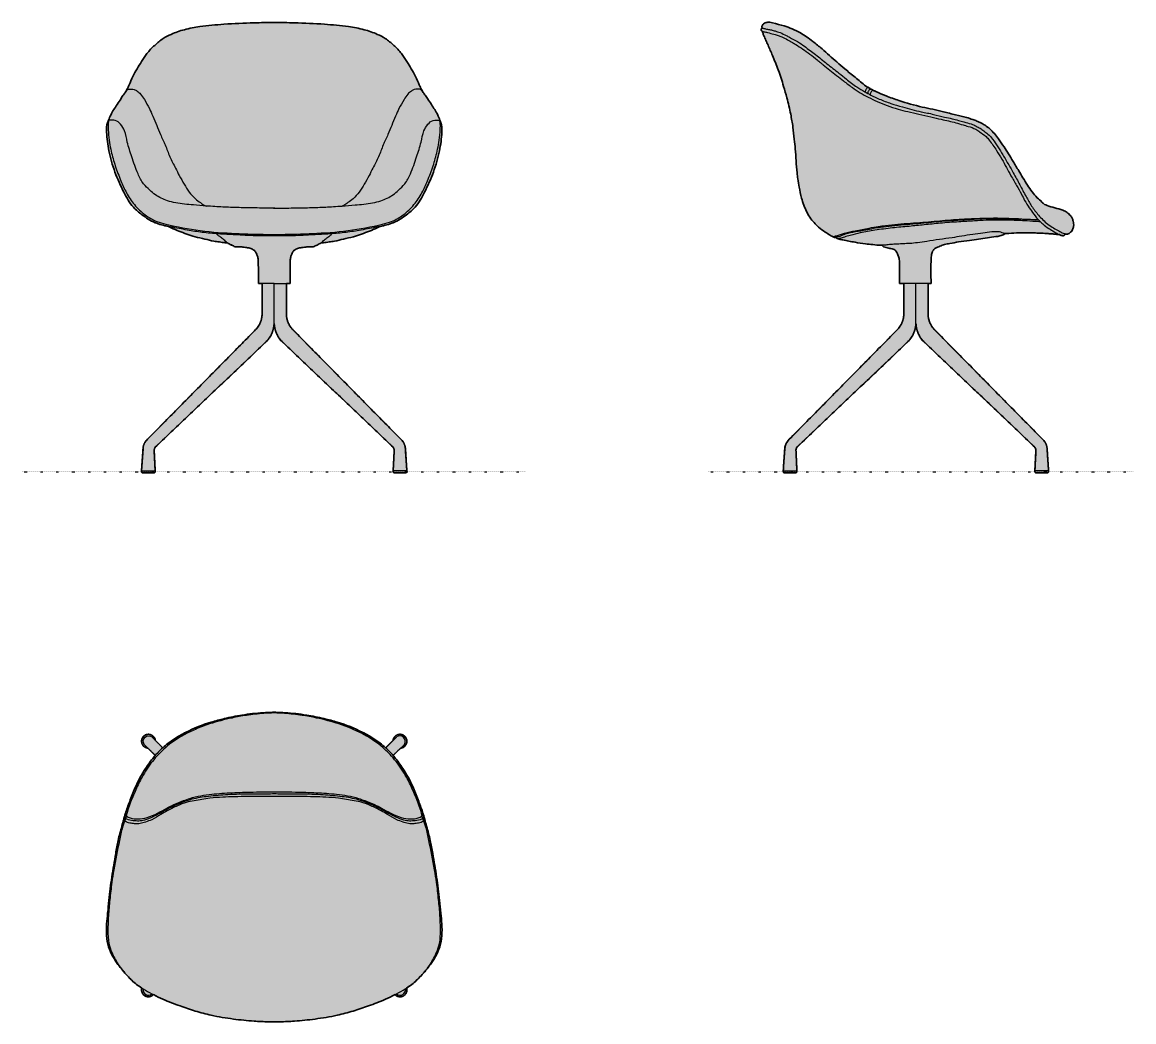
# Model space of a CAD drawing. Header units: millimetres. Extents: x 0 to 1796, y -888 to 727.
import ezdxf

# ---------------------------------------------------------------- set-up
doc = ezdxf.new("R2010")
doc.units = ezdxf.units.MM
doc.linetypes.add('Dots', pattern=[1, 0, -1])
doc.layers.add('Blocks', color=7, linetype='Continuous')
doc.layers.add('Blocks$Fill', color=7, linetype='Continuous', true_color=0xffffff)
for name, color, linetype, lineweight, true_color in [('Blocks$Inner', 7, 'Continuous', 25, 0x007f00), ('Blocks$Outline', 7, 'Continuous', 35, 0xff3f3f), ('Groud', 7, 'Dots', 25, 0x243775)]:
    doc.layers.add(name, color=color, linetype=linetype, lineweight=lineweight, true_color=true_color)

# ---------------------------------------------------------------- blocks, each defined once
blk = doc.blocks.new('AAC 221 Dining Chair Side')
at = {"layer": 'Blocks$Fill'}
blk.add_hatch(color=256, dxfattribs=at).paths.add_polyline_path([(575.7, 384.9), (575.9, 384.8), (576.4, 384.6), (576.9, 384.5), (577.5, 384.3), (578, 384.2), (578.3, 384.2), (578.5, 384.1), (578.7, 384.1), (578.9, 384.1), (579, 384.1), (579.1, 384.1), (579.2, 384.1), (579.3, 384.1), (579.4, 384.1), (579.6, 384.1), (579.6, 384.1), (579.7, 384.1), (579.7, 384.1), (579.8, 384.1), (579.9, 384.1), (579.9, 384.1), (580, 384.1), (580, 384.1), (580.1, 384.2), (580.1, 384.2), (580.2, 384.2), (580.3, 384.2), (580.5, 384.3), (580.6, 384.3), (580.7, 384.4), (580.8, 384.4), (580.9, 384.4), (581, 384.5), (581.2, 384.6), (581.6, 384.8), (582.2, 385.2), (582.8, 385.6), (583.5, 386), (584.1, 386.4), (584.4, 386.6), (584.7, 386.9), (585.1, 387.1), (585.4, 387.4), (585.7, 387.7), (585.8, 387.8), (586, 388), (586.1, 388.1), (586.3, 388.3), (586.4, 388.4), (586.6, 388.6), (586.7, 388.8), (586.9, 389), (587, 389.2), (587.1, 389.4), (587.3, 389.6), (587.4, 389.8), (587.5, 390), (587.7, 390.2), (587.9, 390.7), (588.1, 391.1), (588.6, 392), (588.8, 392.6), (589, 393.2), (589.3, 393.7), (589.5, 394.3), (589.7, 394.9), (589.8, 395.2), (589.8, 395.5), (589.9, 395.8), (590, 396.1), (590.1, 396.4), (590.1, 396.7), (590.2, 397), (590.2, 397.3), (590.3, 397.6), (590.3, 397.9), (590.3, 398.2), (590.3, 398.5), (590.4, 398.8), (590.4, 399.1), (590.4, 399.4), (590.4, 399.7), (590.4, 400.1), (590.3, 400.4), (590.3, 400.7), (590.3, 401), (590.2, 401.6), (590.2, 402), (590.1, 402.5), (590, 403), (589.9, 403.4), (589.7, 404.3), (589.5, 405.2), (589.1, 406.5), (588.9, 407.2), (588.7, 407.8), (588.5, 408.4), (588.3, 409.1), (588.2, 409.4), (588, 409.7), (587.9, 410), (587.8, 410.3), (587.6, 410.5), (587.5, 410.8), (587.3, 411.1), (587.2, 411.3), (586.9, 411.8), (586.5, 412.3), (586.2, 412.8), (585.8, 413.3), (585.5, 413.8), (585.1, 414.2), (584.5, 414.9), (583.8, 415.6), (583.2, 416.3), (582.5, 416.9), (581.8, 417.5), (581.1, 418.1), (580.3, 418.7), (579.6, 419.2), (578.8, 419.8), (578, 420.3), (577.2, 420.8), (576.4, 421.2), (575.6, 421.7), (574.7, 422.1), (573.9, 422.5), (573, 422.9), (572.2, 423.2), (571.4, 423.5), (570.6, 423.8), (569.8, 424.1), (568.1, 424.6), (556.6, 427.7), (553.5, 428.6), (547.3, 430.7), (545.7, 431.3), (545.2, 431.5), (544.7, 431.7), (544.4, 431.8), (544.2, 431.9), (543.9, 432), (543.7, 432.2), (543.4, 432.3), (543.2, 432.4), (542.9, 432.6), (542.6, 432.8), (542.3, 433), (542, 433.2), (541.8, 433.4), (541.5, 433.7), (540.9, 434.1), (540.4, 434.6), (533.3, 441.4), (531.4, 443.2), (530.3, 444.3), (529.3, 445.4), (528.2, 446.6), (527.2, 447.8), (525.2, 450.1), (523.3, 452.6), (521.3, 455.3), (519.4, 458), (515.7, 463.6), (485.2, 514), (481.6, 519.8), (473.4, 532), (468.8, 538.5), (465.5, 542.7), (463.9, 544.8), (462.2, 546.9), (460.5, 548.8), (458.7, 550.7), (457.9, 551.6), (457, 552.5), (456, 553.4), (455.1, 554.2), (454.2, 555.1), (453.2, 555.9), (452.2, 556.6), (451.2, 557.4), (449.2, 558.9), (447.1, 560.3), (445.7, 561.2), (444.3, 562.1), (442.8, 562.9), (441.3, 563.7), (440.4, 564.2), (439.4, 564.6), (437.6, 565.5), (435.7, 566.3), (433.7, 567.1), (427.4, 569.4), (422.4, 571.2), (419.9, 572), (417.4, 572.8), (415.2, 573.4), (413, 574), (371.4, 584.2), (345.8, 589.7), (336.3, 591.9), (326.8, 594.5), (317.4, 597.2), (308.1, 600.2), (297.6, 603.8), (287.3, 607.7), (278.9, 611.2), (270.6, 614.9), (268.3, 616), (267.1, 616.6), (265.9, 617.2), (265.1, 617.7), (263.9, 618.4), (263.8, 618.4), (263.8, 618.5), (263.7, 618.5), (263.6, 618.6), (263.5, 618.6), (263.4, 618.6), (263.4, 618.7), (263.3, 618.7), (263.3, 618.7), (263.2, 618.7), (263.2, 618.7), (263.1, 618.7), (263.1, 618.8), (263, 618.8), (263, 618.8), (262.9, 618.8), (262.8, 618.8), (262.8, 618.8), (262.7, 618.8), (262.7, 618.8), (262.5, 618.8), (262.4, 618.8), (262.4, 618.8), (262.3, 618.8), (262.3, 618.8), (262.3, 618.8), (262.3, 618.8), (262.2, 618.8), (262.2, 618.8), (262.2, 618.8), (262.2, 618.8), (262.2, 618.8), (262.1, 618.8), (262.1, 618.8), (262.1, 618.9), (262.1, 618.9), (262.1, 618.9), (262.1, 618.9), (262.1, 618.9), (262.1, 618.9), (262.1, 618.9), (262.1, 618.9), (262.1, 618.9), (262, 618.9), (262, 618.9), (262, 618.9), (262, 618.9), (262, 618.9), (262, 618.9), (262, 619), (262, 619), (261.9, 619), (261.9, 619), (261.9, 619), (261.9, 619), (261.9, 619), (261.9, 619.1), (261.8, 619.1), (261.6, 619.5), (261.5, 619.5), (261.5, 619.6), (261.4, 619.6), (261.4, 619.7), (261.3, 619.8), (261.3, 619.8), (261.2, 619.9), (261.1, 619.9), (261.1, 620), (261, 620), (261, 620), (260.9, 620.1), (260.8, 620.1), (260.8, 620.2), (260.7, 620.2), (260.6, 620.3), (260.4, 620.3), (260.1, 620.5), (259.1, 620.9), (258.7, 621.2), (258.3, 621.4), (257.9, 621.6), (257.1, 622.1), (256.3, 622.5), (255.6, 623), (254.8, 623.6), (253.7, 624.4), (252.6, 625.2), (220.6, 651.5), (176.5, 689.9), (172.8, 692.9), (169, 695.8), (163.9, 699.6), (158.8, 703.2), (153.9, 706.4), (151.4, 708), (148.9, 709.4), (145.6, 711.3), (142.3, 713), (139, 714.6), (135.6, 716.1), (132.3, 717.4), (129.1, 718.6), (125.8, 719.8), (122.5, 720.8), (117.9, 722.1), (102.9, 725.9), (101.7, 726.2), (101.1, 726.4), (100.5, 726.5), (100.2, 726.5), (99.9, 726.6), (99.6, 726.6), (99.3, 726.7), (98.9, 726.7), (98.5, 726.7), (98.1, 726.7), (97.7, 726.7), (97.3, 726.7), (96.9, 726.7), (96.5, 726.7), (96.1, 726.6), (95.5, 726.5), (94.8, 726.4), (94.5, 726.4), (94.2, 726.3), (93.9, 726.3), (93.5, 726.2), (93.2, 726.1), (92.9, 726), (92.6, 725.9), (92.3, 725.8), (92, 725.7), (91.7, 725.6), (91.4, 725.5), (91.1, 725.3), (90.8, 725.2), (90.6, 725.1), (90.4, 725), (90.2, 724.9), (90, 724.7), (89.8, 724.6), (89.6, 724.5), (89.4, 724.3), (89.2, 724.2), (89, 724.1), (88.9, 723.9), (88.7, 723.7), (88.6, 723.7), (88.5, 723.6), (88.4, 723.5), (88.4, 723.4), (88.3, 723.3), (88.2, 723.2), (88.1, 723.2), (88.1, 723.1), (88, 723), (87.9, 722.8), (87.8, 722.7), (87.8, 722.6), (87.7, 722.5), (87.6, 722.4), (87.6, 722.3), (87.5, 722.2), (87.4, 721.9), (87.2, 721.7), (87.1, 721.4), (87, 721.2), (86.9, 720.8), (86.8, 720.7), (86.8, 720.5), (86.7, 720.4), (86.7, 720.2), (86.6, 720), (86.6, 719.9), (86.6, 719.9), (86.6, 719.8), (86.5, 719.7), (86.5, 719.6), (86.5, 719.5), (86.5, 719.4), (86.5, 719.4), (86.5, 719.3), (86.5, 719.2), (86.5, 719.1), (86.5, 719), (86.5, 719), (86.5, 718.9), (86.5, 718.8), (86.5, 718.8), (86.5, 718.8), (86.5, 718.7), (86.5, 718.7), (86.5, 718.6), (86.6, 718.6), (86.6, 718.6), (86.6, 718.5), (86.6, 718.5), (86.6, 718.4), (86.6, 718.4), (86.6, 718.3), (86.6, 718.3), (86.7, 718.2), (86.7, 718.1), (86.8, 718), (86.8, 718), (86.8, 717.9), (86.9, 717.8), (86.9, 717.7), (87, 717.6), (87.3, 717.2), (87, 717.1), (86.8, 717.1), (86.8, 717), (86.7, 717), (86.6, 717), (86.5, 717), (86.5, 716.9), (86.4, 716.9), (86.4, 716.9), (86.4, 716.8), (86.3, 716.8), (86.3, 716.8), (86.3, 716.8), (86.2, 716.8), (86.2, 716.7), (86.2, 716.7), (86.1, 716.7), (86.1, 716.7), (86.1, 716.6), (86, 716.6), (86, 716.6), (86, 716.5), (85.9, 716.5), (85.9, 716.4), (85.9, 716.4), (85.8, 716.3), (85.8, 716.3), (85.8, 716.2), (85.7, 716.2), (85.7, 716.1), (85.7, 716.1), (85.7, 716), (85.6, 716), (85.6, 715.9), (85.6, 715.9), (85.6, 715.8), (85.5, 715.8), (85.5, 715.7), (85.5, 715.7), (85.5, 715.6), (85.5, 715.5), (85.5, 715.5), (85.5, 715.4), (85.4, 715.4), (85.4, 715.3), (85.4, 715.2), (85.4, 715.2), (85.4, 715.1), (85.4, 715.1), (85.4, 715), (85.4, 714.9), (85.4, 714.8), (85.4, 714.7), (85.4, 714.6), (85.4, 714.5), (85.4, 714.4), (85.4, 714.3), (85.5, 714.2), (85.5, 714.1), (85.5, 714), (85.5, 713.9), (85.6, 713.9), (85.6, 713.8), (85.6, 713.7), (85.7, 713.6), (85.7, 713.5), (85.7, 713.4), (85.8, 713.3), (85.8, 713.2), (85.8, 713.2), (85.9, 713.1), (85.9, 713), (86, 712.9), (86, 712.9), (86.1, 712.8), (86.1, 712.7), (86.2, 712.7), (86.2, 712.6), (86.2, 712.6), (86.3, 712.6), (86.3, 712.5), (86.3, 712.5), (86.4, 712.5), (86.4, 712.4), (86.4, 712.4), (86.5, 712.4), (86.5, 712.4), (86.5, 712.3), (86.6, 712.3), (86.6, 712.3), (86.6, 712.3), (86.7, 712.2), (86.7, 712.2), (86.8, 712.1), (86.9, 712.1), (87, 712.1), (87, 712), (87.1, 712), (87.2, 712), (87.3, 711.9), (87.4, 711.9), (87.5, 711.8), (87.7, 711.8), (87.8, 711.8), (88, 711.7), (88, 711.5), (88, 711.4), (87.9, 711.3), (87.9, 711.3), (87.9, 711.2), (87.9, 711.1), (87.9, 711.1), (87.9, 711), (87.9, 710.9), (87.9, 710.8), (87.9, 710.6), (88, 710.5), (88, 710.4), (88, 710.3), (88, 710.2), (88, 710.1), (88.1, 710), (88.1, 709.8), (88.2, 709.5), (88.3, 709.2), (88.4, 708.9), (88.5, 708.6), (88.6, 708.3), (88.8, 707.7), (90.5, 703.9), (93.1, 697.5), (94, 695.5), (96.7, 689.7), (103.8, 673.2), (105, 670.3), (113.1, 649.6), (115.6, 642.9), (117.8, 636.2), (121.7, 623.1), (127, 604.5), (130.3, 591.4), (133.2, 578.2), (135.2, 567.7), (136.1, 562.4), (136.9, 557.1), (138.9, 537.6), (143.7, 483.2), (144.7, 473.8), (145.8, 467), (147, 460.1), (148.7, 451.3), (149.7, 447), (150.7, 442.6), (151.5, 439.7), (152.4, 436.9), (153.3, 434), (154.3, 431.2), (155.6, 428.1), (156.9, 425.1), (158.3, 422.1), (159.8, 419.1), (161.1, 416.6), (162.6, 414.1), (163.4, 412.9), (164.2, 411.6), (165, 410.4), (165.8, 409.3), (166.7, 408.2), (167.5, 407.1), (169.2, 405), (171, 403), (174.2, 399.5), (175.5, 398.2), (176.9, 396.8), (177.6, 396.2), (178.3, 395.5), (179.6, 394.5), (180.9, 393.4), (182.2, 392.4), (183.5, 391.5), (192.9, 385.1), (194.9, 383.8), (196.9, 382.5), (198.2, 381.7), (198.9, 381.3), (199.7, 381), (200.6, 380.5), (202.2, 379.8), (202.6, 379.6), (202.9, 379.5), (203.1, 379.4), (203.3, 379.3), (203.4, 379.3), (203.5, 379.2), (203.6, 379.2), (203.8, 379.2), (203.9, 379.1), (204, 379.1), (204.1, 379.1), (204.3, 379.1), (204.4, 379.1), (204.5, 379.1), (204.6, 379.1), (204.7, 379), (204.8, 379), (205.1, 379), (205.3, 379.1), (206, 379.1), (206.3, 378.7), (206.4, 378.6), (206.4, 378.5), (206.5, 378.4), (206.6, 378.3), (206.6, 378.2), (206.7, 378.2), (206.8, 378.1), (206.8, 378), (206.8, 378), (206.9, 378), (206.9, 377.9), (207, 377.9), (207, 377.9), (207, 377.8), (207.1, 377.8), (207.1, 377.8), (207.2, 377.7), (207.2, 377.7), (207.3, 377.7), (207.3, 377.6), (207.4, 377.6), (207.4, 377.6), (207.4, 377.6), (207.5, 377.5), (207.6, 377.5), (207.7, 377.5), (207.8, 377.4), (207.9, 377.4), (208, 377.3), (208.1, 377.3), (208.3, 377.2), (211.8, 376.2), (212.5, 376), (213.2, 375.8), (214.7, 375.5), (237.1, 371.1), (241.3, 370.4), (245.5, 369.7), (249.7, 369.1), (272.6, 366.7), (274.3, 366.5), (276, 366.4), (277.7, 366.3), (278.6, 366.3), (279.4, 366.3), (280.6, 366.3), (281.7, 366.4), (281.7, 366.1), (281.7, 365.9), (281.7, 365.9), (281.7, 365.8), (281.7, 365.7), (281.7, 365.6), (281.7, 365.6), (281.7, 365.6), (281.7, 365.5), (281.7, 365.5), (281.7, 365.5), (281.7, 365.4), (281.7, 365.4), (281.7, 365.4), (281.7, 365.3), (281.7, 365.3), (281.7, 365.3), (281.8, 365.2), (281.8, 365.2), (281.8, 365.2), (281.8, 365.1), (281.8, 365.1), (281.8, 365.1), (281.8, 365.1), (281.8, 365), (281.9, 365), (281.9, 365), (281.9, 365), (281.9, 364.9), (281.9, 364.9), (281.9, 364.9), (282, 364.9), (282, 364.8), (282, 364.8), (282, 364.8), (282, 364.8), (282.1, 364.7), (282.1, 364.7), (282.2, 364.6), (282.2, 364.6), (282.3, 364.6), (282.3, 364.5), (282.4, 364.5), (282.4, 364.4), (282.5, 364.4), (282.5, 364.4), (282.6, 364.3), (282.7, 364.3), (282.8, 364.2), (283, 364.1), (283.1, 364.1), (283.3, 364), (283.6, 363.8), (283.9, 363.7), (284.4, 363.5), (284.9, 363.4), (285.4, 363.2), (286.4, 362.9), (289.5, 362), (290.7, 361.7), (291.2, 361.6), (291.8, 361.5), (292.6, 361.4), (295.2, 361), (296.1, 360.9), (296.5, 360.8), (296.9, 360.7), (297.4, 360.6), (297.8, 360.5), (298, 360.4), (298.2, 360.4), (298.4, 360.3), (298.6, 360.2), (298.8, 360.2), (299, 360.1), (299.2, 360), (299.4, 359.9), (299.6, 359.8), (299.8, 359.7), (300.1, 359.6), (300.3, 359.4), (300.5, 359.3), (300.7, 359.2), (300.8, 359.1), (301, 358.9), (301.2, 358.8), (301.4, 358.7), (301.6, 358.5), (301.8, 358.4), (302.1, 358.1), (302.3, 357.9), (302.6, 357.6), (302.9, 357.4), (303.1, 357.1), (303.3, 356.8), (303.5, 356.7), (303.6, 356.5), (303.7, 356.4), (303.8, 356.3), (303.9, 356), (304.1, 355.8), (304.2, 355.6), (304.4, 355.4), (304.5, 355.2), (304.6, 354.9), (304.8, 354.5), (305.1, 354), (305.3, 353.5), (305.7, 352.5), (306.3, 351), (306.9, 349.4), (307.2, 348.7), (307.4, 348), (307.6, 347.2), (307.8, 346.5), (308, 345.8), (308.2, 345), (308.3, 344.3), (308.5, 343.6), (308.6, 342.9), (308.6, 342.3), (308.7, 341.7), (308.8, 341), (308.9, 339.7), (308.9, 338.4), (308.9, 304.8), (315.9, 304.8), (315.9, 257.7), (315.9, 256.8), (315.9, 255.9), (315.9, 255), (315.9, 254.1), (315.8, 253.2), (315.8, 252.3), (315.7, 251.4), (315.5, 250.5), (315.4, 249.6), (315.2, 248.7), (315, 247.8), (314.8, 246.9), (314.6, 246), (314.3, 245.1), (314.1, 244.2), (313.8, 243.4), (313.5, 242.5), (313.1, 241.6), (312.8, 240.8), (312.4, 240), (312, 239.1), (311.6, 238.3), (311.1, 237.5), (310.7, 236.7), (310.2, 235.9), (309.7, 235.2), (309.2, 234.4), (308.6, 233.7), (308.1, 233), (307.5, 232.3), (307, 231.6), (306.4, 230.9), (128.9, 50.8), (128.7, 50.5), (128.4, 50.2), (128.1, 49.8), (127.8, 49.4), (127.5, 49.1), (127.3, 48.7), (127, 48.3), (126.8, 47.9), (126.6, 47.5), (126.3, 47.1), (126.1, 46.7), (125.9, 46.3), (125.7, 45.9), (125.5, 45.5), (125.3, 45.1), (125.1, 44.6), (125, 44.2), (124.8, 43.8), (124.7, 43.3), (124.5, 42.9), (124.4, 42.5), (124.3, 42), (124.2, 41.6), (124.1, 41.1), (124, 40.7), (123.9, 40.2), (123.8, 39.8), (123.8, 39.3), (123.7, 38.9), (123.7, 38.4), (123.6, 38), (123.6, 37.5), (121.2, 2), (121.4, 0), (121.4, 0), (121.4, -0.1), (121.4, -0.1), (121.5, -0.1), (121.5, -0.2), (121.5, -0.2), (121.5, -0.2), (121.5, -0.3), (121.5, -0.3), (121.6, -0.4), (121.6, -0.4), (121.6, -0.4), (121.6, -0.5), (121.6, -0.5), (121.7, -0.5), (121.7, -0.6), (121.7, -0.6), (121.7, -0.6), (121.8, -0.7), (121.8, -0.7), (121.8, -0.7), (121.8, -0.8), (121.9, -0.8), (121.9, -0.8), (121.9, -0.8), (121.9, -0.9), (122, -0.9), (122, -0.9), (122, -1), (122.1, -1), (122.1, -1), (122.1, -1), (122.2, -1.1), (122.2, -1.1), (122.2, -1.1), (122.3, -1.1), (122.3, -1.1), (122.4, -1.2), (122.4, -1.2), (122.4, -1.2), (122.5, -1.2), (122.5, -1.2), (122.5, -1.2), (122.6, -1.3), (122.6, -1.3), (122.7, -1.3), (122.7, -1.3), (122.7, -1.3), (122.8, -1.3), (122.8, -1.3), (122.8, -1.3), (122.9, -1.4), (122.9, -1.4), (123, -1.4), (123, -1.4), (123, -1.4), (123.1, -1.4), (123.1, -1.4), (123.2, -1.4), (123.2, -1.4), (123.2, -1.4), (123.3, -1.4), (123.3, -1.4), (123.3, -1.4), (132.3, -1.4), (141.2, -1.4), (141.3, -1.4), (141.3, -1.4), (141.3, -1.4), (141.4, -1.4), (141.4, -1.4), (141.4, -1.4), (141.5, -1.4), (141.5, -1.4), (141.6, -1.4), (141.6, -1.4), (141.6, -1.4), (141.7, -1.4), (141.7, -1.3), (141.8, -1.3), (141.8, -1.3), (141.8, -1.3), (141.9, -1.3), (141.9, -1.3), (142, -1.3), (142, -1.3), (142, -1.2), (142.1, -1.2), (142.1, -1.2), (142.1, -1.2), (142.2, -1.2), (142.2, -1.2), (142.2, -1.1), (142.3, -1.1), (142.3, -1.1), (142.4, -1.1), (142.4, -1.1), (142.4, -1), (142.5, -1), (142.5, -1), (142.5, -1), (142.6, -0.9), (142.6, -0.9), (142.6, -0.9), (142.6, -0.8), (142.7, -0.8), (142.7, -0.8), (142.7, -0.8), (142.8, -0.7), (142.8, -0.7), (142.8, -0.7), (142.8, -0.6), (142.9, -0.6), (142.9, -0.6), (142.9, -0.5), (142.9, -0.5), (142.9, -0.5), (143, -0.4), (143, -0.4), (143, -0.4), (143, -0.3), (143, -0.3), (143.1, -0.2), (143.1, -0.2), (143.1, -0.2), (143.1, -0.1), (143.1, -0.1), (143.1, -0.1), (143.1, 0), (143.1, 0), (143.3, 2), (141.8, 33.9), (141.7, 34.1), (141.7, 34.4), (141.7, 34.6), (141.7, 34.8), (141.7, 35), (141.7, 35.2), (141.7, 35.4), (141.8, 35.6), (141.8, 35.9), (141.8, 36.1), (141.9, 36.3), (141.9, 36.5), (141.9, 36.7), (142, 36.9), (142.1, 37.1), (142.1, 37.4), (142.2, 37.6), (142.3, 37.8), (142.4, 38), (142.4, 38.2), (142.5, 38.4), (142.6, 38.6), (142.7, 38.8), (142.8, 39), (142.9, 39.1), (143.1, 39.3), (143.2, 39.5), (143.3, 39.7), (143.4, 39.9), (143.6, 40), (143.7, 40.2), (143.8, 40.4), (325.3, 213.2), (325.9, 214), (326.4, 214.7), (326.9, 215.4), (327.4, 216.2), (327.9, 216.9), (328.4, 217.7), (328.9, 218.5), (329.4, 219.2), (329.8, 220), (330.2, 220.8), (330.7, 221.7), (331.1, 222.5), (331.5, 223.3), (331.8, 224.2), (332.2, 225), (332.5, 225.9), (332.8, 226.7), (333.1, 227.6), (333.4, 228.5), (333.7, 229.4), (333.9, 230.2), (334.2, 231.1), (334.4, 232), (334.6, 232.9), (334.8, 233.8), (334.9, 234.7), (335.1, 235.6), (335.2, 236.5), (335.3, 237.4), (335.4, 238.3), (335.5, 239.2), (335.5, 240.1), (335.6, 239.2), (335.7, 238.3), (335.7, 237.4), (335.9, 236.5), (336, 235.6), (336.1, 234.7), (336.3, 233.8), (336.5, 232.9), (336.7, 232), (336.9, 231.1), (337.1, 230.2), (337.4, 229.4), (337.6, 228.5), (337.9, 227.6), (338.2, 226.7), (338.5, 225.9), (338.9, 225), (339.2, 224.2), (339.6, 223.3), (340, 222.5), (340.4, 221.7), (340.8, 220.8), (341.2, 220), (341.7, 219.2), (342.1, 218.5), (342.6, 217.7), (343.1, 216.9), (343.6, 216.2), (344.1, 215.4), (344.6, 214.7), (345.2, 214), (345.7, 213.2), (527.2, 40.4), (527.3, 40.2), (527.5, 40), (527.6, 39.9), (527.7, 39.7), (527.9, 39.5), (528, 39.3), (528.1, 39.1), (528.2, 39), (528.3, 38.8), (528.4, 38.6), (528.5, 38.4), (528.6, 38.2), (528.7, 38), (528.8, 37.8), (528.9, 37.6), (528.9, 37.4), (529, 37.1), (529, 36.9), (529.1, 36.7), (529.1, 36.5), (529.2, 36.3), (529.2, 36.1), (529.3, 35.9), (529.3, 35.6), (529.3, 35.4), (529.3, 35.2), (529.3, 35), (529.3, 34.8), (529.3, 34.6), (529.3, 34.4), (529.3, 34.1), (529.3, 33.9), (527.7, 2), (527.9, 0), (527.9, 0), (527.9, -0.1), (527.9, -0.1), (527.9, -0.1), (528, -0.2), (528, -0.2), (528, -0.2), (528, -0.3), (528, -0.3), (528, -0.4), (528.1, -0.4), (528.1, -0.4), (528.1, -0.5), (528.1, -0.5), (528.1, -0.5), (528.2, -0.6), (528.2, -0.6), (528.2, -0.6), (528.2, -0.7), (528.3, -0.7), (528.3, -0.7), (528.3, -0.8), (528.3, -0.8), (528.4, -0.8), (528.4, -0.8), (528.4, -0.9), (528.5, -0.9), (528.5, -0.9), (528.5, -1), (528.6, -1), (528.6, -1), (528.6, -1), (528.7, -1.1), (528.7, -1.1), (528.7, -1.1), (528.8, -1.1), (528.8, -1.1), (528.8, -1.2), (528.9, -1.2), (528.9, -1.2), (528.9, -1.2), (529, -1.2), (529, -1.2), (529.1, -1.3), (529.1, -1.3), (529.1, -1.3), (529.2, -1.3), (529.2, -1.3), (529.2, -1.3), (529.3, -1.3), (529.3, -1.3), (529.4, -1.4), (529.4, -1.4), (529.4, -1.4), (529.5, -1.4), (529.5, -1.4), (529.6, -1.4), (529.6, -1.4), (529.6, -1.4), (529.7, -1.4), (529.7, -1.4), (529.8, -1.4), (529.8, -1.4), (529.8, -1.4), (538.8, -1.4), (547.7, -1.4), (547.7, -1.4), (547.8, -1.4), (547.8, -1.4), (547.9, -1.4), (547.9, -1.4), (547.9, -1.4), (548, -1.4), (548, -1.4), (548, -1.4), (548.1, -1.4), (548.1, -1.4), (548.2, -1.4), (548.2, -1.3), (548.2, -1.3), (548.3, -1.3), (548.3, -1.3), (548.4, -1.3), (548.4, -1.3), (548.4, -1.3), (548.5, -1.3), (548.5, -1.2), (548.5, -1.2), (548.6, -1.2), (548.6, -1.2), (548.7, -1.2), (548.7, -1.2), (548.7, -1.1), (548.8, -1.1), (548.8, -1.1), (548.8, -1.1), (548.9, -1.1), (548.9, -1), (548.9, -1), (549, -1), (549, -1), (549, -0.9), (549.1, -0.9), (549.1, -0.9), (549.1, -0.8), (549.2, -0.8), (549.2, -0.8), (549.2, -0.8), (549.2, -0.7), (549.3, -0.7), (549.3, -0.7), (549.3, -0.6), (549.3, -0.6), (549.4, -0.6), (549.4, -0.5), (549.4, -0.5), (549.4, -0.5), (549.4, -0.4), (549.5, -0.4), (549.5, -0.4), (549.5, -0.3), (549.5, -0.3), (549.5, -0.2), (549.6, -0.2), (549.6, -0.2), (549.6, -0.1), (549.6, -0.1), (549.6, -0.1), (549.6, 0), (549.6, 0), (549.8, 2), (547.4, 37.5), (547.4, 38), (547.4, 38.4), (547.3, 38.9), (547.3, 39.3), (547.2, 39.8), (547.2, 40.2), (547.1, 40.7), (547, 41.1), (546.9, 41.6), (546.8, 42), (546.7, 42.5), (546.5, 42.9), (546.4, 43.3), (546.2, 43.8), (546.1, 44.2), (545.9, 44.6), (545.7, 45.1), (545.6, 45.5), (545.4, 45.9), (545.2, 46.3), (544.9, 46.7), (544.7, 47.1), (544.5, 47.5), (544.3, 47.9), (544, 48.3), (543.8, 48.7), (543.5, 49.1), (543.2, 49.4), (543, 49.8), (542.7, 50.2), (542.4, 50.5), (542.1, 50.8), (364.7, 230.9), (364.1, 231.6), (363.5, 232.3), (362.9, 233), (362.4, 233.7), (361.9, 234.4), (361.4, 235.2), (360.9, 235.9), (360.4, 236.7), (359.9, 237.5), (359.5, 238.3), (359.1, 239.1), (358.7, 240), (358.3, 240.8), (357.9, 241.6), (357.6, 242.5), (357.3, 243.4), (357, 244.2), (356.7, 245.1), (356.4, 246), (356.2, 246.9), (356, 247.8), (355.8, 248.7), (355.7, 249.6), (355.5, 250.5), (355.4, 251.4), (355.3, 252.3), (355.2, 253.2), (355.2, 254.1), (355.1, 255), (355.1, 255.9), (355.1, 256.8), (355.2, 257.7), (355.2, 304.8), (360.2, 304.8), (359.6, 325), (359.7, 335.1), (359.9, 340.1), (360.2, 345.1), (360.3, 347.3), (360.4, 348.3), (360.6, 349.4), (360.7, 350.3), (360.9, 351.3), (361, 351.8), (361.1, 352.3), (361.2, 352.8), (361.3, 353.3), (361.5, 353.9), (361.6, 354.4), (361.8, 355), (362, 355.3), (362.1, 355.6), (362.2, 355.9), (362.3, 356.1), (362.4, 356.4), (362.6, 356.7), (362.7, 356.9), (362.8, 357.2), (363, 357.5), (363.2, 357.7), (363.3, 358), (363.5, 358.2), (363.6, 358.4), (363.8, 358.6), (363.9, 358.8), (364.1, 359.1), (364.3, 359.3), (364.5, 359.5), (364.7, 359.7), (364.9, 359.9), (365.1, 360.1), (365.3, 360.3), (365.5, 360.4), (365.7, 360.6), (365.9, 360.8), (366.1, 361), (366.3, 361.1), (366.6, 361.3), (366.8, 361.5), (367.1, 361.6), (367.4, 361.8), (367.6, 361.9), (367.9, 362), (368.1, 362.2), (368.7, 362.4), (369.2, 362.7), (378.1, 366.3), (379.1, 366.6), (380, 367), (381, 367.3), (381.5, 367.5), (382, 367.6), (382.5, 367.8), (383, 367.9), (384, 368.2), (385, 368.4), (393.8, 369.8), (404.4, 371.8), (408.8, 372.5), (467.9, 380.8), (468.7, 380.9), (469.4, 381), (470.2, 381.2), (471, 381.4), (472, 381.6), (474.9, 382.5), (476.3, 383), (476.6, 383.1), (477, 383.2), (477.3, 383.4), (477.7, 383.5), (477.8, 383.6), (478, 383.7), (478, 383.7), (478.1, 383.7), (478.2, 383.8), (478.2, 383.8), (478.2, 383.8), (478.3, 383.8), (478.3, 383.9), (478.3, 383.9), (478.4, 383.9), (478.4, 383.9), (478.4, 384), (478.5, 384), (478.5, 384), (478.5, 384), (478.5, 384), (478.5, 384.1), (478.5, 384.1), (478.5, 384.1), (478.6, 384.1), (478.6, 384.1), (478.6, 384.1), (478.6, 384.1), (478.6, 384.2), (478.6, 384.2), (478.6, 384.2), (478.6, 384.2), (478.6, 384.2), (478.6, 384.2), (478.6, 384.2), (478.7, 384.3), (478.7, 384.3), (478.7, 384.3), (478.7, 384.3), (478.7, 384.3), (478.7, 384.3), (478.7, 384.3), (478.7, 384.4), (478.7, 384.4), (478.7, 384.4), (478.7, 384.4), (478.7, 384.4), (478.7, 384.5), (478.7, 384.5), (478.7, 384.5), (478.7, 384.6), (478.7, 384.6), (478.7, 384.6), (478.7, 384.7), (478.7, 384.7), (478.7, 384.7), (478.7, 384.8), (478.7, 384.9), (478.7, 385), (478.7, 385), (478.7, 385.3), (502.1, 386.5), (508.8, 386.6), (523.6, 386.4), (538.4, 385.9), (556.7, 384.6), (562.5, 384), (563.3, 383.9), (564.1, 383.9), (564.4, 383.9), (564.8, 383.9), (565.4, 383.9), (565.9, 383.9), (567, 384), (567.6, 383.8), (567.9, 383.6), (568.2, 383.5), (568.8, 383.2), (570.1, 382.5), (570.4, 382.3), (570.7, 382.2), (570.8, 382.2), (571, 382.1), (571.1, 382), (571.2, 382), (571.4, 382), (571.5, 381.9), (571.7, 381.9), (571.8, 381.8), (571.9, 381.8), (572.1, 381.8), (572.2, 381.8), (572.2, 381.8), (572.3, 381.7), (572.4, 381.7), (572.5, 381.7), (572.5, 381.7), (572.6, 381.7), (572.7, 381.7), (572.8, 381.7), (572.9, 381.7), (573.1, 381.7), (573.2, 381.8), (573.3, 381.8), (573.5, 381.8), (573.7, 381.8), (573.9, 381.9), (574, 381.9), (574.1, 381.9), (574.2, 381.9), (574.3, 382), (574.3, 382), (574.4, 382), (574.5, 382), (574.5, 382), (574.5, 382.1), (574.6, 382.1), (574.6, 382.1), (574.6, 382.1), (574.7, 382.1), (574.7, 382.1), (574.7, 382.2), (574.8, 382.2), (574.8, 382.2), (574.8, 382.2), (574.9, 382.2), (574.9, 382.3), (574.9, 382.3), (574.9, 382.3), (575, 382.3), (575, 382.4), (575, 382.4), (575, 382.4), (575.1, 382.4), (575.1, 382.5), (575.1, 382.5), (575.1, 382.5), (575.2, 382.6), (575.2, 382.6), (575.3, 382.7), (575.3, 382.8), (575.3, 382.8), (575.4, 382.9), (575.4, 383), (575.5, 383.1), (575.6, 383.2), (575.6, 383.4), (575.7, 383.5), (575.7, 383.6), (575.7, 383.7), (575.7, 383.7), (575.8, 383.7), (575.8, 383.8), (575.8, 383.8), (575.8, 383.9), (575.8, 383.9), (575.8, 384), (575.8, 384), (575.8, 384), (575.8, 384.1), (575.8, 384.1), (575.8, 384.1), (575.8, 384.1), (575.8, 384.2), (575.8, 384.2), (575.8, 384.2), (575.8, 384.3), (575.8, 384.3), (575.8, 384.4), (575.8, 384.4), (575.8, 384.5), (575.8, 384.5), (575.8, 384.6), (575.8, 384.7), (575.7, 384.7), (575.7, 384.8), (575.7, 384.8)], flags=0)
at = {"layer": 'Blocks$Inner'}
for p, q in [((315.9, 304.8), (315.9, 257.7)), ((355.2, 304.8), (355.2, 257.7)), ((306.4, 230.9), (128.9, 50.8)), ((364.7, 230.9), (542.1, 50.8)), ((143.8, 40.4), (325.3, 213.2)), ((527.2, 40.4), (345.7, 213.2)), ((123.6, 37.5), (121.2, 2)), ((143.3, 2), (141.8, 33.9)), ((121.2, 2), (143.3, 2)), ((121.2, 2), (121.4, 0)), ((143.1, 0), (143.3, 2)), ((527.9, 0), (527.7, 2)), ((549.8, 2), (549.6, 0)), ((123.3, -1.4), (132.3, -1.4)), ((132.3, -1.4), (141.2, -1.4)), ((538.8, -1.4), (529.8, -1.4)), ((547.7, -1.4), (538.8, -1.4))]:
    blk.add_line(p, q, dxfattribs=at)
for points in [[(335.5, 240.1), (335.5, 304.8)], [(547.4, 37.5), (549.8, 2), (527.7, 2), (529.3, 33.9)]]:
    blk.add_lwpolyline(points, dxfattribs=at)
at = {"layer": 'Blocks$Inner', "extrusion": (0, 0, -1)}
for centre, radius, start, end in [((-278.7, 255.8), 37.3, 177.1814, 221.9195), ((-382.6, 242.6), 47.2, 321.4213, 356.8996), ((-150.1, 34.8), 8.42, 354.38, 41.6592), ((-526, 36.7), 21.4, 138.6407, 177.7887), ((-529.8, 0.5), 1.94, 268.1239, 343.5919), ((-547.8, 0.5), 1.94, 196.4081, 271.8761)]:
    blk.add_arc(centre, radius, start, end, dxfattribs=at)
at = {"layer": 'Blocks$Inner'}
for centre, radius, start, end in [((392.4, 255.8), 37.3, 177.1814, 221.9195), ((288.4, 242.6), 47.2, 321.4213, 356.8996), ((145, 36.7), 21.4, 138.6407, 177.7887), ((520.9, 34.8), 8.42, 354.38, 41.6592), ((123.3, 0.5), 1.94, 196.4081, 271.8761), ((141.3, 0.5), 1.94, 268.1239, 343.5919)]:
    blk.add_arc(centre, radius, start, end, dxfattribs=at)
for points, knots in [([(87.3, 717.2), (87, 717.7), (86.2, 718.9), (86.9, 721.1), (88.2, 723.6), (91.4, 725.8), (95.4, 726.7), (99.9, 726.8), (108.7, 724.3), (120.9, 721.6), (136, 716.2), (148.1, 710.2), (159.1, 703.1), (170.8, 694.6), (187.2, 681), (204, 665.7), (221.8, 650.5), (234.6, 639.8), (246.2, 630.8), (253.2, 624.5), (258.6, 621.1), (261.4, 620), (262, 618.7), (263.1, 618.9), (265.9, 617.1), (273.9, 613.3), (288.5, 607.1), (313.3, 598.1), (344.3, 589.4), (375.3, 583.8), (398.9, 577), (415, 573.9), (426.2, 569.9), (434.2, 567), (440.9, 564.1), (448.1, 559.8), (455.4, 554.4), (462.4, 546.9), (469.9, 537.1), (477.4, 526.1), (485.4, 514), (492.9, 500.8), (501, 488.1), (508.4, 475.2), (515.6, 463.7), (522.9, 452.7), (530.8, 443.5), (537.8, 437.3), (542.6, 432.3), (550.1, 429.7), (559.9, 426.5), (571.3, 424.1), (579.7, 419.5), (584.7, 415.1), (588.1, 410.2), (589.4, 405.7), (590.4, 401.2), (590.4, 396.6), (588.8, 392.3), (586.9, 388.6), (584.2, 386.4), (581.9, 385), (579.9, 383.9), (577.9, 384.2), (575.8, 384.8), (571.8, 386.5), (565.7, 389.6), (557.5, 394.5), (548.5, 400.1), (540.6, 407.2), (531.6, 417), (522.2, 429.3), (512.6, 446.2), (503.3, 464.2), (493.9, 481.3), (484.8, 497.4), (476.5, 511.5), (468, 525.5), (460.4, 536.9), (452.7, 545.6), (445.4, 550.9), (439.4, 555.6), (432.3, 559.1), (423.9, 563.1), (413.9, 565.3), (403.8, 568.3), (393.4, 571.2), (379.9, 573.6), (363.4, 578.3), (345.7, 581.7), (328.8, 585.5), (312.6, 590.3), (294.8, 595.2), (277.9, 601.9), (263.8, 608.2), (251.9, 615.1), (238.3, 623.1), (224.6, 633.4), (208.9, 646.6), (191.8, 659.2), (173.9, 674.6), (157.8, 686), (144.3, 696.1), (133.9, 700.9), (124.7, 706.1), (117, 709.8), (108.7, 712.4), (101.9, 714.4), (95.7, 715.2), (90.9, 716.6), (88.1, 717.1), (87.3, 717.2)], [0, 0, 0, 0, 1.509759, 4.15116, 6.323027, 10.064315, 15.292627, 18.49293, 23.348598, 42.410323, 56.278751, 71.175581, 82.849509, 95.447699, 114.69305, 146.611926, 163.541438, 185.099764, 196.499395, 207.687321, 213.223169, 215.66732, 216.374258, 217.020656, 218.721015, 225.814427, 243.939969, 266.060869, 305.249752, 340.180424, 360.527667, 378.780443, 389.341182, 396.136116, 404.405164, 411.177864, 421.161908, 431.348347, 442.053072, 457.953849, 471.536489, 485.642744, 503.205035, 516.654641, 530.419058, 543.829383, 556.243018, 566.563831, 572.192237, 576.647258, 589.743445, 603.537558, 611.049394, 618.478364, 623.260776, 628.59063, 632.308064, 637.19963, 642.132718, 646.112383, 649.450858, 652.353639, 654.177396, 656.072868, 658.255605, 660.72211, 668.98003, 678.933542, 689.526184, 700.558432, 710.764896, 729.269592, 746.928557, 768.800335, 790.340277, 805.399666, 824.234536, 839.513362, 854.320679, 865.450755, 874.031287, 881.312587, 888.323841, 897.494581, 909.419392, 918.670463, 929.204318, 941.647767, 960.067414, 980.382725, 995.788816, 1011.878059, 1031.139888, 1051.260102, 1066.281381, 1077.462194, 1092.296191, 1113.583022, 1128.985664, 1153.832523, 1177.136901, 1199.686196, 1213.084542, 1227.7504, 1233.80723, 1244.810993, 1253.350983, 1259.610132, 1266.147478, 1272.052933, 1274.630629, 1274.630629, 1274.630629, 1274.630629]), ([(87.3, 717.2), (86.9, 717.1), (85.9, 716.8), (85.2, 715.2), (85.6, 713.6), (86.3, 712.3), (88.1, 711.6), (91.2, 711.3), (97.3, 709.6), (105, 707.8), (112.8, 705.6), (120, 702.4), (127.8, 698.8), (135.3, 694.5), (143.6, 689.5), (153, 683.4), (164.3, 675), (174, 667.8), (181, 661.8), (191.6, 653.4), (203.7, 643.1), (219.7, 631.3), (232, 621.5), (245.3, 612.7), (258.9, 605.3), (273.2, 598.3), (289.3, 591.9), (305.8, 586.3), (323.1, 582.1), (340.7, 577.9), (358.7, 574.1), (378.6, 569.3), (396.2, 565.7), (410.5, 561.1), (421.3, 558.1), (430.8, 555.2), (439.9, 548.7), (447.9, 543.6), (456.7, 532.9), (465, 520.6), (474.5, 506), (481.4, 492), (489.6, 478), (497.5, 463.5), (505.4, 450.5), (511.3, 437.9), (518.1, 427.2), (526.4, 416.1), (533.2, 406.9), (541.7, 399.5), (549.4, 393.7), (557.6, 388.8), (563.6, 385.2), (568.5, 383.6), (571.4, 381.5), (573.8, 381.8), (575, 382.1), (575.5, 383.1), (575.9, 384), (575.8, 384.6), (575.7, 384.9)], [0, 0, 0, 0, 1.20597, 3.0244, 4.535239, 5.982064, 7.335661, 9.856936, 15.366775, 26.38012, 33.516944, 39.719975, 49.923826, 59.457077, 65.535644, 78.90158, 93.177893, 107.864353, 114.904378, 120.851817, 148.531982, 162.574523, 180.384383, 195.800778, 210.412211, 226.587707, 243.673195, 262.34149, 278.851167, 296.806557, 316.662482, 334.168447, 358.198364, 370.375773, 379.17609, 392.153939, 399.649026, 412.555115, 420.20352, 440.954433, 457.219941, 472.473517, 487.686593, 505.811577, 522.027842, 533.198972, 547.523171, 559.892087, 575.03981, 581.524522, 593.57361, 603.817177, 610.330875, 614.442148, 619.253419, 620.331041, 621.51205, 622.732121, 623.512313, 624.44565, 624.44565, 624.44565, 624.44565]), ([(206, 379.1), (205.4, 379.1), (204.1, 378.9), (201.9, 379.9), (199.5, 381), (195, 383.6), (188, 388.5), (179.5, 394.1), (172.1, 401.7), (165.4, 409.3), (159.3, 419.5), (154.3, 430.7), (150, 444.5), (147.2, 458.8), (144.8, 472.3), (143.3, 486.5), (141.8, 502.6), (140.9, 520.8), (138.7, 538.9), (137.1, 557.7), (133, 580.1), (127.9, 602.1), (122.2, 621.3), (117.9, 636.4), (113.4, 649.2), (108.4, 661.4), (104.5, 672.1), (100.1, 681.3), (96.9, 689.6), (93, 697.2), (90.6, 704), (88.3, 708.4), (87.8, 710.9), (88, 711.7), (88.1, 711.9)], [330.397121, 330.397121, 330.397121, 330.397121, 332.276649, 334.38233, 337.15412, 340.364158, 349.773559, 363.007802, 370.688417, 381.584808, 393.176765, 406.390766, 418.363744, 436.296583, 450.131181, 459.561287, 479.152103, 498.587587, 514.18447, 533.79122, 555.225355, 582.256742, 601.587463, 615.222152, 629.428714, 642.24973, 654.840025, 663.68241, 672.802362, 681.363172, 689.262115, 694.401842, 696.180649, 696.76717, 696.76717, 696.76717, 696.76717]), ([(257.9, 621.6), (257.3, 621.1), (256, 619.9), (254.7, 617.9), (253.9, 615.9), (253.6, 614.8), (253.4, 614.2)], [0.646354, 0.646354, 0.646354, 0.646354, 3.068483, 5.797885, 7.722079, 9.424167, 9.424167, 9.424167, 9.424167]), ([(262, 618.9), (261.4, 618.5), (260.1, 617.6), (258.9, 615.7), (258, 613.8), (257.7, 612.4), (257.6, 611.8)], [0, 0, 0, 0, 2.287466, 4.641961, 6.681197, 8.643563, 8.643563, 8.643563, 8.643563]), ([(265.9, 617.2), (265.3, 616.7), (264, 615.6), (262.9, 613.4), (261.8, 611.5), (261.5, 610.3), (261.4, 609.7)], [0.536738, 0.536738, 0.536738, 0.536738, 2.888919, 5.613543, 7.914582, 9.473131, 9.473131, 9.473131, 9.473131]), ([(201.6, 380), (203.4, 380.6), (209.6, 382.7), (221.5, 386.3), (239.1, 390.5), (257.4, 393.4), (273.6, 397.1), (289.2, 398.2), (313.1, 401.5), (345.4, 403), (382.7, 406.9), (415.7, 409.2), (444.8, 410.2), (468.9, 410.6), (491, 409.9), (510.5, 409), (524.5, 407.9), (531.4, 407.9), (532.8, 408)], [1.167531, 1.167531, 1.167531, 1.167531, 6.979545, 20.779964, 38.443999, 61.249175, 76.313501, 88.043185, 108.061166, 148.749035, 184.919491, 220.655494, 247.870143, 272.246367, 292.95622, 314.296488, 330.780726, 335.01568, 335.01568, 335.01568, 335.01568]), ([(533.9, 406.8), (532.2, 406.8), (525.1, 407.1), (511.5, 408.2), (490.9, 408.8), (468.6, 408.9), (442.1, 409.1), (414.9, 407), (383.8, 405.6), (351.7, 402.3), (322, 399.7), (297.3, 397.1), (276.5, 395.4), (257, 391.2), (238, 387.8), (223.5, 385.8), (213.6, 380.6), (208.3, 379.6), (206, 379.1)], [0, 0, 0, 0, 4.874277, 21.275301, 41.110482, 66.499139, 88.226634, 120.617784, 148.363478, 181.558274, 217.404331, 237.744234, 256.140156, 280.09889, 297.348379, 314.115834, 323.621807, 330.397121, 330.397121, 330.397121, 330.397121]), ([(536.2, 404.4), (535.4, 404.4), (528.3, 404.4), (518, 405.5), (503.5, 406.3), (489.9, 406.7), (471.3, 407.2), (451.2, 406.9), (428.1, 405.6), (403.3, 404.1), (376, 402.3), (349.3, 399.3), (323.6, 396.8), (297.1, 394.5), (270.7, 391), (247.8, 387.4), (231.7, 382.7), (220.5, 379.9), (214.2, 377.8), (210.9, 376.9), (210.2, 376.7)], [1.186318, 1.186318, 1.186318, 1.186318, 3.484988, 22.45338, 32.439203, 46.799608, 63.267409, 88.358367, 107.12016, 132.555725, 163.127357, 188.911506, 213.207465, 240.519009, 268.945029, 292.909344, 309.894031, 319.283724, 327.556989, 329.721738, 329.721738, 329.721738, 329.721738]), ([(478.7, 385.3), (478.1, 385.5), (476, 385.9), (472.7, 388), (466.1, 388.3), (456.4, 388.2), (443, 385.8), (426.8, 383.9), (410.2, 381.3), (392.3, 378.1), (373.5, 376), (354.8, 372.7), (338.9, 370.5), (326.2, 369), (315.4, 369), (306.1, 368.1), (297.3, 368), (289.5, 366.9), (283.4, 366.5), (275.8, 366.1), (266.4, 367.6), (252.3, 368.6), (239.3, 370.6), (227.3, 373.2), (218.8, 374.7), (212.7, 375.8), (209.2, 377), (207, 377.6), (206.3, 378.6), (206, 379.1)], [89.459247, 89.459247, 89.459247, 89.459247, 91.254921, 95.66751, 100.978836, 110.6984, 124.867434, 141.572022, 159.505878, 175.268824, 196.052497, 216.498697, 231.953801, 244.258804, 255.070271, 264.143883, 272.396648, 281.423281, 287.715609, 290.597645, 304.205368, 316.123304, 333.194035, 343.487087, 352.985659, 359.039268, 362.160672, 364.001943, 365.679856, 365.679856, 365.679856, 365.679856]), ([(478.7, 385.3), (478.7, 384.9), (478.9, 384.1), (477.1, 383.2), (474.6, 382.5), (470.3, 381), (462.2, 380), (450.8, 378.4), (436.5, 376.4), (421.1, 374), (405.4, 372.4), (392.3, 369.3), (381.9, 368.1), (375.6, 365.1), (370.2, 363.2), (366, 361.3), (362.8, 357.7), (361.2, 353.6), (360.5, 349.3), (359.2, 333.1), (359.7, 318.2), (360.2, 304.8)], [0, 0, 0, 0, 1.120414, 2.313149, 5.27834, 9.324181, 15.704595, 29.677703, 43.856454, 58.963067, 76.600901, 90.966694, 99.441782, 107.582559, 111.892697, 116.675579, 121.044085, 125.854753, 129.855722, 134.079817, 174.47811, 174.47811, 174.47811, 174.47811]), ([(567, 384), (566.3, 384), (563.5, 383.7), (558.1, 384.6), (551, 384.9), (542.6, 385.7), (533.5, 386), (524.2, 386.4), (513.8, 386.6), (501, 386.6), (488.8, 385.7), (480.9, 385.4), (478.7, 385.3)], [0.96993, 0.96993, 0.96993, 0.96993, 3.165779, 9.479665, 17.020273, 24.572219, 34.765484, 44.469982, 52.513916, 66.003175, 82.616876, 89.459247, 89.459247, 89.459247, 89.459247]), ([(308.9, 304.8), (308.9, 311.7), (308.9, 321.5), (308.9, 332.7), (309, 338.8), (308.6, 343.9), (307.3, 348.6), (305.6, 352.8), (304.2, 356), (301.7, 358.7), (297.7, 361), (292.5, 361.1), (287.4, 362.6), (284.1, 363.5), (281.6, 364.8), (281.7, 366), (281.7, 366.4)], [225.740774, 225.740774, 225.740774, 225.740774, 246.492818, 255.212662, 259.434486, 264.582939, 270.583782, 273.985271, 278.14998, 281.081053, 284.776866, 291.694837, 296.251187, 300.494531, 302.516033, 303.684144, 303.684144, 303.684144, 303.684144]), ([(360.2, 304.8), (351.9, 304.8), (337.2, 304.8), (320.1, 304.8), (311.2, 304.8), (308.9, 304.8)], [174.47811, 174.47811, 174.47811, 174.47811, 199.119154, 218.764309, 225.740774, 225.740774, 225.740774, 225.740774])]:
    blk.add_open_spline(points, degree=3, knots=knots, dxfattribs=at)
at = {"layer": 'Blocks$Outline'}
for points, knots in [([(575.7, 384.9), (575.8, 384.8), (576.5, 384.6), (577.9, 384.2), (579.9, 383.9), (581.9, 385), (584.2, 386.4), (586.9, 388.6), (588.8, 392.3), (590.4, 396.6), (590.4, 401.2), (589.4, 405.7), (588.1, 410.2), (584.7, 415.1), (579.7, 419.5), (571.3, 424.1), (559.9, 426.5), (550.1, 429.7), (542.6, 432.3), (537.8, 437.3), (530.8, 443.5), (522.9, 452.7), (515.6, 463.7), (508.4, 475.2), (501, 488.1), (492.9, 500.8), (485.4, 514), (477.4, 526.1), (469.9, 537.1), (462.4, 546.9), (455.4, 554.4), (448.1, 559.8), (440.9, 564.1), (434.2, 567), (426.2, 569.9), (415, 573.9), (398.9, 577), (375.3, 583.8), (344.3, 589.4), (313.3, 598.1), (288.5, 607.1), (274.4, 613), (266.9, 616.6), (264.4, 618.1), (263.1, 618.9), (262.2, 618.8), (261.9, 619), (261.3, 620), (259.7, 620.6), (257.3, 621.8), (252.7, 624.9), (246.2, 630.8), (234.6, 639.8), (221.8, 650.5), (204, 665.7), (187.2, 681), (170.8, 694.6), (159.1, 703.1), (148.1, 710.2), (136, 716.2), (120.9, 721.6), (108.7, 724.3), (99.9, 726.8), (95.4, 726.7), (91.4, 725.8), (88.2, 723.6), (86.9, 721.1), (86.2, 718.9), (87, 717.7), (87.3, 717.2)], [-658.497826, -658.497826, -658.497826, -658.497826, -658.255605, -656.072868, -654.177396, -652.353639, -649.450858, -646.112383, -642.132718, -637.19963, -632.308064, -628.59063, -623.260776, -618.478364, -611.049394, -603.537558, -589.743445, -576.647258, -572.192237, -566.563831, -556.243018, -543.829383, -530.419058, -516.654641, -503.205035, -485.642744, -471.536489, -457.953849, -442.053072, -431.348347, -421.161908, -411.177864, -404.405164, -396.136116, -389.341182, -378.780443, -360.527667, -340.180424, -305.249752, -266.060869, -243.939969, -225.814427, -220.570125, -218.721015, -217.020656, -216.374258, -216.269045, -215.66732, -213.223169, -211.298314, -207.687321, -196.499395, -185.099764, -163.541438, -146.611926, -114.69305, -95.447699, -82.849509, -71.175581, -56.278751, -42.410323, -23.348598, -18.49293, -15.292627, -10.064315, -6.323027, -4.15116, -1.509759, 0, 0, 0, 0]), ([(87.3, 717.2), (86.9, 717.1), (85.9, 716.8), (85.2, 715.2), (85.6, 713.6), (86.3, 712.3), (87.4, 711.9), (87.9, 711.7), (88, 711.7)], [0, 0, 0, 0, 1.20597, 3.0244, 4.535239, 5.982064, 7.335661, 7.673565, 7.673565, 7.673565, 7.673565]), ([(88, 711.7), (88, 711.6), (87.9, 710.9), (88.3, 708.4), (90.6, 704), (93, 697.2), (96.9, 689.6), (100.1, 681.3), (104.5, 672.1), (108.4, 661.4), (113.4, 649.2), (117.9, 636.4), (122.2, 621.3), (127.9, 602.1), (133, 580.1), (137.1, 557.7), (138.7, 538.9), (140.9, 520.8), (141.8, 502.6), (143.3, 486.5), (144.8, 472.3), (147.2, 458.8), (150, 444.5), (154.3, 430.7), (159.3, 419.5), (165.4, 409.3), (172.1, 401.7), (179.5, 394.1), (188, 388.5), (195, 383.6), (199.3, 381.1), (201.1, 380.2), (202.6, 379.6), (204.1, 378.9), (205.4, 379.1), (206, 379.1)], [0.183412, 0.183412, 0.183412, 0.183412, 0.586521, 2.365329, 7.505055, 15.403998, 23.964808, 33.08476, 41.927145, 54.517441, 67.338456, 81.545019, 95.179707, 114.510428, 141.541815, 162.97595, 182.5827, 198.179584, 217.615068, 237.205883, 246.63599, 260.470587, 278.403426, 290.376405, 303.590406, 315.182363, 326.078753, 333.759369, 346.993611, 356.403012, 359.61305, 361.743791, 362.38484, 364.490521, 366.37005, 366.37005, 366.37005, 366.37005]), ([(206, 379.1), (206.3, 378.6), (207, 377.6), (208.7, 377.1), (210.3, 376.6), (213.1, 375.8), (218.8, 374.7), (227.3, 373.2), (239.3, 370.6), (252.3, 368.6), (266.4, 367.6), (275.6, 366.2), (280.9, 366.4), (281.7, 366.4)], [0, 0, 0, 0, 1.677913, 3.519184, 4.997279, 6.640588, 12.694197, 22.192769, 32.485822, 49.556552, 61.474488, 75.082211, 77.38088, 77.38088, 77.38088, 77.38088]), ([(360.2, 304.8), (359.7, 318.2), (359.2, 333.1), (360.5, 349.3), (361.2, 353.6), (362.8, 357.7), (366, 361.3), (370.2, 363.2), (375.6, 365.1), (381.9, 368.1), (392.3, 369.3), (405.4, 372.4), (421.1, 374), (436.5, 376.4), (450.8, 378.4), (462.2, 380), (470.3, 381), (474.6, 382.5), (477.1, 383.2), (478.9, 384.1), (478.7, 384.9), (478.7, 385.3)], [-174.47811, -174.47811, -174.47811, -174.47811, -134.079817, -129.855722, -125.854753, -121.044085, -116.675579, -111.892697, -107.582559, -99.441782, -90.966694, -76.600901, -58.963067, -43.856454, -29.677703, -15.704595, -9.324181, -5.27834, -2.313149, -1.120414, 0, 0, 0, 0]), ([(478.7, 385.3), (480.9, 385.4), (488.8, 385.7), (501, 386.6), (513.8, 386.6), (524.2, 386.4), (533.5, 386), (542.6, 385.7), (551, 384.9), (558.1, 384.6), (563.5, 383.7), (566.3, 384), (567, 384)], [-89.459247, -89.459247, -89.459247, -89.459247, -82.616876, -66.003175, -52.513916, -44.469982, -34.765484, -24.572219, -17.020273, -9.479665, -3.165779, -0.96993, -0.96993, -0.96993, -0.96993]), ([(567, 384), (567.4, 383.9), (569.3, 383), (571.4, 381.5), (573.8, 381.8), (575, 382.1), (575.5, 383.1), (575.9, 384), (575.8, 384.6), (575.7, 384.9)], [613.172887, 613.172887, 613.172887, 613.172887, 614.442148, 619.253419, 620.331041, 621.51205, 622.732121, 623.512313, 624.44565, 624.44565, 624.44565, 624.44565]), ([(281.7, 366.4), (281.7, 366), (281.6, 364.8), (284.1, 363.5), (287.4, 362.6), (292.5, 361.1), (297.7, 361), (301.7, 358.7), (304.2, 356), (305.6, 352.8), (307.3, 348.6), (308.6, 343.9), (309, 338.8), (308.9, 332.7), (308.9, 321.5), (308.9, 311.7), (308.9, 304.8)], [-77.943363, -77.943363, -77.943363, -77.943363, -76.775258, -74.753757, -70.510413, -65.954062, -59.036092, -55.340279, -52.409205, -48.244496, -44.843007, -38.842164, -33.693712, -29.471888, -20.752044, 0, 0, 0, 0])]:
    blk.add_open_spline(points, degree=3, knots=knots, dxfattribs=at)
for points, weights, knots in [([(315.9, 304.8), (315.9, 281.2), (315.9, 257.7), (316.6, 242.3), (306.4, 230.9), (217.7, 140.9), (128.9, 50.8), (123.9, 45.1), (123.6, 37.5), (122.4, 19.7), (121.2, 2)], [1, 1, 1, 0.924751967119, 1, 1, 1, 0.942209577016, 1, 1, 1], [0, 0, 0, 47.08926, 47.08926, 76.191054, 76.191054, 329.003329, 329.003329, 343.641389, 343.641389, 379.276295, 379.276295, 379.276295]), ([(549.8, 2), (548.6, 19.7), (547.4, 37.5), (547.1, 45.1), (542.1, 50.8), (453.4, 140.9), (364.7, 230.9), (354.4, 242.3), (355.2, 257.7), (355.2, 281.2), (355.2, 304.8)], [1, 1, 1, 0.942209577016, 1, 1, 1, 0.924751967119, 1, 1, 1], [-379.276295, -379.276295, -379.276295, -343.641389, -343.641389, -329.003329, -329.003329, -76.191054, -76.191054, -47.08926, -47.08926, 0, 0, 0]), ([(143.3, 2), (142.5, 17.9), (141.8, 33.9), (141.4, 37.6), (143.8, 40.4), (234.6, 126.8), (325.3, 213.2), (334.7, 225), (335.5, 240.1)], [1, 1, 1, 0.916085742917, 1, 1, 1, 0.952453599631, 1], [401.385241, 401.385241, 401.385241, 433.390277, 433.390277, 440.340235, 440.340235, 690.977099, 690.977099, 720.177131, 720.177131, 720.177131]), ([(335.5, 240.1), (336.3, 225), (345.7, 213.2), (436.5, 126.8), (527.2, 40.4), (529.7, 37.6), (529.3, 33.9), (528.5, 17.9), (527.7, 2)], [1, 0.952453599631, 1, 1, 1, 0.916085742917, 1, 1, 1], [-720.177131, -720.177131, -720.177131, -690.977099, -690.977099, -440.340235, -440.340235, -433.390277, -433.390277, -401.385241, -401.385241, -401.385241]), ([(121.2, 2), (121.3, 1), (121.4, 0), (121.8, -1.4), (123.3, -1.4), (127.8, -1.4), (132.3, -1.4), (136.8, -1.4), (141.2, -1.4), (142.7, -1.4), (143.1, 0), (143.2, 1), (143.3, 2)], [1, 1, 1, 0.790860397154, 1, 1, 1, 1, 1, 0.790860397154, 1, 1, 1], [0, 0, 0, 1.972339, 1.972339, 4.533145, 4.533145, 13.471731, 13.471731, 22.410317, 22.410317, 24.971123, 24.971123, 26.943462, 26.943462, 26.943462]), ([(527.7, 2), (527.8, 1), (527.9, 0), (528.3, -1.4), (529.8, -1.4), (534.3, -1.4), (538.8, -1.4), (543.2, -1.4), (547.7, -1.4), (549.2, -1.4), (549.6, 0), (549.7, 1), (549.8, 2)], [1, 1, 1, 0.790860397154, 1, 1, 1, 1, 1, 0.790860397154, 1, 1, 1], [-26.943462, -26.943462, -26.943462, -24.971123, -24.971123, -22.410317, -22.410317, -13.471731, -13.471731, -4.533145, -4.533145, -1.972339, -1.972339, 0, 0, 0])]:
    blk.add_rational_spline(points, weights, degree=2, knots=knots, dxfattribs=at)
for points in [[(308.9, 304.8), (311.2, 304.8), (313.6, 304.8), (315.9, 304.8)], [(355.2, 304.8), (356.8, 304.8), (358.5, 304.8), (360.2, 304.8)]]:
    blk.add_open_spline(points, degree=3, dxfattribs=at)
blk = doc.blocks.new('AAC 221 Dining Chair Top')
at = {"layer": 'Blocks$Fill'}
blk.add_hatch(color=256, dxfattribs=at).paths.add_polyline_path([(262.5, -232.5), (271.9, -232.5), (283.5, -232.2), (295.1, -231.6), (303.5, -231), (311.8, -230.1), (328.4, -228.1), (346.5, -225.4), (355.4, -223.8), (364.4, -222), (370.8, -220.5), (377.3, -218.9), (383.7, -217.1), (390, -215.2), (402.4, -211.2), (414.6, -206.9), (428.5, -201.8), (435.4, -199.1), (442.3, -196.2), (446.2, -194.4), (450.1, -192.6), (457.7, -188.7), (457.9, -188.9), (458, -189), (458.2, -189.2), (458.3, -189.3), (458.5, -189.5), (458.7, -189.6), (458.8, -189.8), (459, -189.9), (459.2, -190), (459.4, -190.2), (459.6, -190.3), (459.7, -190.4), (459.9, -190.6), (460.1, -190.7), (460.3, -190.8), (460.5, -190.9), (460.7, -191), (461, -191.1), (461.2, -191.2), (461.4, -191.3), (461.6, -191.4), (461.8, -191.5), (462, -191.6), (462.3, -191.7), (462.5, -191.7), (462.7, -191.8), (463, -191.9), (463.2, -191.9), (463.4, -192), (463.7, -192), (463.9, -192.1), (464.1, -192.1), (464.4, -192.1), (464.6, -192.2), (464.8, -192.2), (465.1, -192.2), (465.3, -192.2), (465.6, -192.2), (465.8, -192.2), (466, -192.2), (466.3, -192.2), (466.5, -192.2), (466.8, -192.2), (467, -192.2), (467.2, -192.1), (467.5, -192.1), (467.7, -192.1), (467.9, -192), (468.1, -192), (468.4, -191.9), (468.6, -191.9), (468.8, -191.8), (469, -191.7), (469.3, -191.7), (469.5, -191.6), (469.7, -191.5), (469.9, -191.4), (470.1, -191.4), (470.3, -191.3), (470.5, -191.2), (470.7, -191.1), (470.9, -191), (471.1, -190.9), (471.3, -190.8), (471.5, -190.7), (471.6, -190.5), (471.8, -190.4), (472, -190.3), (472.2, -190.2), (472.4, -190.1), (472.5, -189.9), (472.7, -189.8), (472.9, -189.6), (473.1, -189.5), (473.2, -189.3), (473.4, -189.2), (473.6, -189), (473.7, -188.9), (473.9, -188.7), (474, -188.5), (474.2, -188.3), (474.3, -188.2), (474.5, -188), (474.6, -187.8), (474.8, -187.6), (474.9, -187.4), (475, -187.2), (475.2, -187), (475.3, -186.8), (475.4, -186.6), (475.5, -186.4), (475.6, -186.2), (475.7, -185.9), (475.8, -185.7), (475.9, -185.5), (476, -185.3), (476.1, -185.1), (476.2, -184.8), (476.3, -184.6), (476.4, -184.4), (476.4, -184.1), (476.5, -183.9), (476.5, -183.7), (476.6, -183.5), (476.6, -183.2), (476.7, -183), (476.7, -182.7), (476.7, -182.5), (476.8, -182.3), (476.8, -182), (476.8, -181.8), (476.8, -181.6), (476.8, -181.3), (476.8, -181.1), (476.8, -180.9), (476.8, -180.7), (476.8, -180.4), (476.8, -180.2), (476.8, -180), (476.7, -179.7), (476.7, -179.5), (476.7, -179.3), (476.6, -179.1), (476.6, -178.9), (476.5, -178.7), (476.5, -178.4), (476.4, -178.2), (476.4, -178), (478.5, -176.6), (480.6, -175.2), (482.7, -173.7), (484.8, -172.2), (486.8, -170.6), (488.7, -169), (490.7, -167.3), (492.5, -165.6), (494.4, -163.8), (496.2, -162), (499.7, -158.2), (503.7, -153.8), (507.5, -149.3), (511.2, -144.6), (514.8, -139.8), (517, -136.7), (519.2, -133.5), (521.3, -130.2), (523.2, -126.9), (524.3, -125), (525.2, -123.1), (526.2, -121.2), (527.1, -119.3), (527.9, -117.4), (528.7, -115.4), (529.4, -113.4), (530.1, -111.4), (530.4, -110.3), (530.7, -109.2), (531.2, -107), (531.7, -104.8), (532.1, -102.6), (532.5, -100.3), (532.8, -98.1), (533, -95.8), (533.2, -93.6), (533.4, -91.1), (533.5, -88.7), (533.6, -86.2), (533.6, -83.8), (533.6, -81.4), (533.6, -78.9), (533.5, -76.5), (533.3, -74), (533, -69.8), (527.4, -17.5), (524.9, 1.1), (516.8, 50), (515.8, 55.3), (514.7, 60.6), (513.3, 66.3), (504.7, 97.7), (503.2, 102.9), (502.1, 106.5), (500.5, 111.4), (495, 125.9), (488.6, 142.3), (486.2, 147.7), (484.5, 151.5), (482.7, 155.2), (480.8, 158.9), (478.9, 162.5), (476.9, 166.2), (474.8, 169.8), (472.6, 173.3), (470.4, 176.8), (467.2, 181.5), (463.9, 186.1), (460.4, 190.7), (456.9, 195.1), (454.6, 197.8), (466.6, 209.6), (466.9, 209.7), (467.3, 209.7), (467.7, 209.8), (468.1, 209.9), (468.4, 210), (468.8, 210.1), (469, 210.1), (469.2, 210.2), (469.4, 210.3), (469.6, 210.3), (469.7, 210.4), (469.9, 210.5), (470.1, 210.5), (470.3, 210.6), (470.5, 210.7), (470.6, 210.8), (470.8, 210.9), (471, 211), (471.2, 211.1), (471.3, 211.2), (471.5, 211.3), (471.7, 211.4), (471.9, 211.5), (472, 211.6), (472.2, 211.7), (472.3, 211.9), (472.5, 212), (472.7, 212.1), (472.8, 212.2), (473, 212.4), (473.1, 212.5), (473.3, 212.6), (473.4, 212.8), (473.6, 212.9), (473.7, 213.1), (473.8, 213.2), (474, 213.4), (474.1, 213.5), (474.2, 213.7), (474.4, 213.8), (474.5, 214), (474.6, 214.1), (474.7, 214.3), (474.8, 214.5), (474.9, 214.6), (475, 214.8), (475.2, 215.1), (475.4, 215.5), (475.6, 215.8), (475.8, 216.1), (475.9, 216.5), (476.1, 216.8), (476.2, 217.2), (476.3, 217.6), (476.4, 217.9), (476.5, 218.3), (476.6, 218.7), (476.7, 219.1), (476.7, 219.3), (476.7, 219.4), (476.7, 219.6), (476.7, 219.8), (476.8, 220), (476.8, 220.2), (476.8, 220.4), (476.8, 220.6), (476.8, 220.8), (476.8, 221), (476.8, 221.2), (476.8, 221.4), (476.8, 221.6), (476.7, 221.8), (476.7, 222), (476.7, 222.2), (476.7, 222.4), (476.6, 222.6), (476.6, 222.8), (476.6, 223), (476.5, 223.2), (476.5, 223.4), (476.4, 223.6), (476.4, 223.8), (476.3, 224), (476.3, 224.2), (476.2, 224.4), (476.1, 224.6), (476.1, 224.8), (476, 225), (475.9, 225.1), (475.8, 225.3), (475.7, 225.5), (475.7, 225.7), (475.6, 225.9), (475.5, 226), (475.4, 226.2), (475.3, 226.4), (475.2, 226.6), (475.1, 226.7), (474.9, 227), (474.6, 227.4), (474.4, 227.7), (474.2, 228), (473.9, 228.3), (473.7, 228.5), (473.4, 228.8), (473.1, 229.1), (472.9, 229.3), (472.6, 229.6), (472.2, 229.8), (471.9, 230), (471.8, 230.1), (471.6, 230.2), (471.4, 230.3), (471.3, 230.4), (471.1, 230.5), (470.9, 230.6), (470.7, 230.7), (470.6, 230.8), (470.4, 230.9), (470.2, 231), (470, 231.1), (469.8, 231.1), (469.7, 231.2), (469.5, 231.3), (469.3, 231.4), (469.1, 231.4), (468.9, 231.5), (468.7, 231.5), (468.5, 231.6), (468.3, 231.6), (468.1, 231.7), (467.9, 231.7), (467.7, 231.8), (467.5, 231.8), (467.3, 231.9), (467.1, 231.9), (466.9, 231.9), (466.7, 231.9), (466.5, 231.9), (466.3, 232), (466.1, 232), (465.9, 232), (465.7, 232), (465.5, 232), (465.3, 232), (465.1, 232), (464.9, 232), (464.7, 232), (464.5, 231.9), (464.3, 231.9), (464, 231.9), (463.6, 231.8), (463.2, 231.7), (462.8, 231.6), (462.5, 231.5), (462.1, 231.4), (461.7, 231.3), (461.4, 231.2), (461, 231), (460.7, 230.9), (460.4, 230.7), (460, 230.5), (459.8, 230.4), (459.7, 230.3), (459.5, 230.2), (459.3, 230.1), (459.2, 230), (459, 229.9), (458.9, 229.7), (458.7, 229.6), (458.5, 229.5), (458.4, 229.4), (458.2, 229.2), (458.1, 229.1), (457.9, 229), (457.8, 228.8), (457.6, 228.7), (457.5, 228.5), (457.4, 228.4), (457.2, 228.2), (457.1, 228.1), (457, 227.9), (456.8, 227.8), (456.7, 227.6), (456.6, 227.5), (456.5, 227.3), (456.4, 227.1), (456.3, 227), (456.1, 226.8), (456, 226.6), (455.9, 226.4), (455.8, 226.3), (455.7, 226.1), (455.6, 225.9), (455.6, 225.7), (455.5, 225.6), (455.4, 225.4), (455.3, 225.2), (455.2, 225), (455.2, 224.8), (455.1, 224.7), (455, 224.5), (454.9, 224.1), (454.8, 223.7), (454.7, 223.4), (454.6, 223), (454.5, 222.6), (454.5, 222.2), (442.6, 210.2), (440.3, 212.2), (438.1, 214.1), (435.9, 215.9), (433.6, 217.6), (431.3, 219.4), (428.9, 221.1), (424.1, 224.3), (419.4, 227.3), (414.6, 230.1), (409.8, 232.8), (404.8, 235.4), (400, 237.8), (395, 240.1), (390, 242.3), (385, 244.4), (379.9, 246.3), (374.8, 248.2), (369.7, 249.9), (364.5, 251.6), (359.1, 253.1), (353.8, 254.6), (342.9, 257.3), (328.9, 260.3), (321.8, 261.7), (314.7, 262.9), (306.1, 264.2), (297.5, 265.3), (288.8, 266.2), (280.1, 266.9), (272.7, 267.3), (262.5, 267.6), (252.3, 267.3), (244.9, 266.9), (236.2, 266.2), (227.6, 265.3), (218.9, 264.2), (210.3, 262.9), (203.2, 261.7), (196.2, 260.3), (182.1, 257.3), (171.3, 254.6), (165.9, 253.1), (160.5, 251.6), (155.4, 249.9), (150.2, 248.2), (145.1, 246.3), (140, 244.4), (135, 242.3), (130, 240.1), (125.1, 237.8), (120.2, 235.4), (115.2, 232.8), (110.4, 230.1), (105.6, 227.3), (100.9, 224.3), (96.1, 221.1), (93.7, 219.4), (91.4, 217.6), (89.1, 215.9), (86.9, 214.1), (84.7, 212.2), (82.4, 210.2), (70.5, 222.2), (70.5, 222.6), (70.4, 223), (70.3, 223.4), (70.2, 223.7), (70.1, 224.1), (70, 224.5), (69.9, 224.7), (69.9, 224.8), (69.8, 225), (69.7, 225.2), (69.6, 225.4), (69.6, 225.6), (69.5, 225.7), (69.4, 225.9), (69.3, 226.1), (69.2, 226.3), (69.1, 226.4), (69, 226.6), (68.9, 226.8), (68.8, 227), (68.7, 227.1), (68.5, 227.3), (68.4, 227.5), (68.3, 227.6), (68.2, 227.8), (68.1, 227.9), (67.9, 228.1), (67.8, 228.2), (67.7, 228.4), (67.5, 228.5), (67.4, 228.7), (67.2, 228.8), (67.1, 229), (66.9, 229.1), (66.8, 229.2), (66.6, 229.4), (66.5, 229.5), (66.3, 229.6), (66.2, 229.7), (66, 229.9), (65.8, 230), (65.7, 230.1), (65.5, 230.2), (65.4, 230.3), (65.2, 230.4), (65, 230.5), (64.7, 230.7), (64.3, 230.9), (64, 231), (63.6, 231.2), (63.3, 231.3), (62.9, 231.4), (62.6, 231.5), (62.2, 231.6), (61.8, 231.7), (61.5, 231.8), (61.1, 231.9), (60.7, 231.9), (60.5, 231.9), (60.3, 232), (60.1, 232), (59.9, 232), (59.7, 232), (59.5, 232), (59.3, 232), (59.1, 232), (58.9, 232), (58.7, 232), (58.5, 231.9), (58.3, 231.9), (58.1, 231.9), (57.9, 231.9), (57.7, 231.9), (57.5, 231.8), (57.3, 231.8), (57.1, 231.7), (56.9, 231.7), (56.7, 231.6), (56.5, 231.6), (56.3, 231.5), (56.1, 231.5), (55.9, 231.4), (55.7, 231.4), (55.6, 231.3), (55.4, 231.2), (55.2, 231.1), (55, 231.1), (54.8, 231), (54.6, 230.9), (54.5, 230.8), (54.3, 230.7), (54.1, 230.6), (53.9, 230.5), (53.8, 230.4), (53.6, 230.3), (53.4, 230.2), (53.3, 230.1), (53.1, 230), (52.8, 229.8), (52.5, 229.6), (52.2, 229.3), (51.9, 229.1), (51.6, 228.8), (51.3, 228.5), (51.1, 228.3), (50.8, 228), (50.6, 227.7), (50.4, 227.4), (50.2, 227), (49.9, 226.7), (49.8, 226.6), (49.7, 226.4), (49.6, 226.2), (49.5, 226), (49.5, 225.9), (49.4, 225.7), (49.3, 225.5), (49.2, 225.3), (49.1, 225.1), (49, 225), (49, 224.8), (48.9, 224.6), (48.8, 224.4), (48.8, 224.2), (48.7, 224), (48.7, 223.8), (48.6, 223.6), (48.6, 223.4), (48.5, 223.2), (48.5, 223), (48.4, 222.8), (48.4, 222.6), (48.4, 222.4), (48.3, 222.2), (48.3, 222), (48.3, 221.8), (48.3, 221.6), (48.3, 221.4), (48.2, 221.2), (48.2, 221), (48.2, 220.8), (48.2, 220.6), (48.2, 220.4), (48.3, 220.2), (48.3, 220), (48.3, 219.8), (48.3, 219.6), (48.3, 219.4), (48.3, 219.3), (48.4, 219.1), (48.4, 218.7), (48.5, 218.3), (48.6, 217.9), (48.7, 217.6), (48.8, 217.2), (49, 216.8), (49.1, 216.5), (49.2, 216.1), (49.4, 215.8), (49.6, 215.5), (49.8, 215.1), (50, 214.8), (50.1, 214.6), (50.2, 214.5), (50.3, 214.3), (50.4, 214.1), (50.5, 214), (50.7, 213.8), (50.8, 213.7), (50.9, 213.5), (51.1, 213.4), (51.2, 213.2), (51.3, 213.1), (51.5, 212.9), (51.6, 212.8), (51.7, 212.6), (51.9, 212.5), (52, 212.4), (52.2, 212.2), (52.4, 212.1), (52.5, 212), (52.7, 211.9), (52.8, 211.7), (53, 211.6), (53.2, 211.5), (53.3, 211.4), (53.5, 211.3), (53.7, 211.2), (53.8, 211.1), (54, 211), (54.2, 210.9), (54.4, 210.8), (54.6, 210.7), (54.7, 210.6), (54.9, 210.5), (55.1, 210.5), (55.3, 210.4), (55.5, 210.3), (55.7, 210.3), (55.8, 210.2), (56, 210.1), (56.2, 210.1), (56.6, 210), (57, 209.9), (57.3, 209.8), (57.7, 209.7), (58.1, 209.7), (58.5, 209.6), (70.5, 197.8), (68.2, 195.1), (64.6, 190.7), (61.1, 186.1), (57.8, 181.5), (54.6, 176.8), (52.4, 173.3), (50.2, 169.8), (48.2, 166.2), (46.1, 162.5), (44.2, 158.9), (42.3, 155.2), (40.5, 151.5), (38.8, 147.7), (36.5, 142.3), (30, 125.9), (24.6, 111.4), (22.9, 106.5), (21.8, 102.9), (13.2, 71.9), (11.7, 66.3), (10.3, 60.6), (9.2, 55.3), (6.4, 39.4), (0.2, 1.1), (-2.4, -17.5), (-7.9, -69.8), (-8.3, -74), (-8.4, -76.5), (-8.6, -78.9), (-8.6, -81.4), (-8.6, -83.8), (-8.6, -86.2), (-8.5, -88.7), (-8.4, -91.1), (-8.2, -93.6), (-8, -95.8), (-7.8, -98.1), (-7.5, -100.3), (-7.1, -102.6), (-6.7, -104.8), (-6.2, -107), (-5.7, -109.2), (-5.4, -110.3), (-5.1, -111.4), (-4.4, -113.4), (-3.7, -115.4), (-2.9, -117.4), (-2.1, -119.3), (-1.2, -121.2), (-0.2, -123.1), (0.8, -125), (1.8, -126.9), (3.8, -130.2), (5.8, -133.5), (8, -136.7), (10.3, -139.9), (13.8, -144.6), (17.5, -149.3), (21.3, -153.8), (25.3, -158.2), (28.8, -162), (30.6, -163.8), (32.5, -165.6), (34.4, -167.3), (36.3, -169), (38.2, -170.6), (40.2, -172.2), (42.3, -173.7), (44.4, -175.2), (46.5, -176.6), (48.7, -178), (48.6, -178.2), (48.5, -178.4), (48.5, -178.7), (48.4, -178.9), (48.4, -179.1), (48.4, -179.3), (48.3, -179.5), (48.3, -179.7), (48.3, -180), (48.2, -180.2), (48.2, -180.4), (48.2, -180.7), (48.2, -180.9), (48.2, -181.1), (48.2, -181.3), (48.2, -181.6), (48.2, -181.8), (48.2, -182), (48.3, -182.3), (48.3, -182.5), (48.3, -182.7), (48.3, -183), (48.4, -183.2), (48.4, -183.5), (48.5, -183.7), (48.5, -183.9), (48.6, -184.1), (48.7, -184.4), (48.7, -184.6), (48.8, -184.8), (48.9, -185.1), (49, -185.3), (49.1, -185.5), (49.2, -185.7), (49.3, -185.9), (49.4, -186.2), (49.5, -186.4), (49.6, -186.6), (49.7, -186.8), (49.9, -187), (50, -187.2), (50.1, -187.4), (50.2, -187.6), (50.4, -187.8), (50.5, -188), (50.7, -188.2), (50.8, -188.3), (51, -188.5), (51.1, -188.7), (51.3, -188.9), (51.5, -189), (51.6, -189.2), (51.8, -189.3), (52, -189.5), (52.1, -189.6), (52.3, -189.8), (52.5, -189.9), (52.7, -190.1), (52.8, -190.2), (53, -190.3), (53.2, -190.4), (53.4, -190.5), (53.6, -190.7), (53.8, -190.8), (53.9, -190.9), (54.1, -191), (54.3, -191.1), (54.5, -191.2), (54.7, -191.3), (54.9, -191.4), (55.1, -191.4), (55.3, -191.5), (55.6, -191.6), (55.8, -191.7), (56, -191.7), (56.2, -191.8), (56.4, -191.9), (56.6, -191.9), (56.9, -192), (57.1, -192), (57.3, -192.1), (57.6, -192.1), (57.8, -192.1), (58, -192.2), (58.3, -192.2), (58.5, -192.2), (58.7, -192.2), (59, -192.2), (59.2, -192.2), (59.5, -192.2), (59.7, -192.2), (59.9, -192.2), (60.2, -192.2), (60.4, -192.2), (60.7, -192.1), (60.9, -192.1), (61.1, -192.1), (61.4, -192), (61.6, -192), (61.8, -191.9), (62.1, -191.9), (62.3, -191.8), (62.5, -191.7), (62.8, -191.7), (63, -191.6), (63.2, -191.5), (63.4, -191.4), (63.6, -191.3), (63.9, -191.2), (64.1, -191.1), (64.3, -191), (64.5, -190.9), (64.7, -190.8), (64.9, -190.7), (65.1, -190.6), (65.3, -190.4), (65.5, -190.3), (65.7, -190.2), (65.8, -190), (66, -189.9), (66.2, -189.8), (66.4, -189.6), (66.5, -189.5), (66.7, -189.3), (66.9, -189.2), (67, -189), (67.2, -188.9), (67.3, -188.7), (75, -192.6), (78.8, -194.4), (82.8, -196.2), (89.6, -199.1), (96.5, -201.8), (110.4, -206.9), (122.7, -211.2), (135, -215.2), (141.3, -217.1), (147.7, -218.9), (154.2, -220.5), (160.7, -222), (169.6, -223.8), (178.6, -225.4), (196.6, -228.1), (213.2, -230.1), (221.5, -231), (229.9, -231.6), (241.5, -232.2), (253.2, -232.5)], flags=0)
at = {"layer": 'Blocks$Inner'}
for p, q in [((70.5, 197.8), (52.3, 215.7)), ((65.2, 227.6), (82.4, 210.2)), ((459.8, 227.6), (442.6, 210.2)), ((454.6, 197.8), (472.8, 215.7))]:
    blk.add_line(p, q, dxfattribs=at)
for centre, radius, start, end in [((59.4, 220.8), 11.2, 7.4374, 265.0633), ((465.6, 220.8), 11.2, 274.9367, 172.5626), ((465.2, 220.5), 8.95, 327.9747, 127.0021), ((59.2, -181.2), 11, 163.3665, 317.0169), ((59.3, -180.8), 8.79, 170.1775, 310.2224), ((465.8, -181.2), 11, 222.9831, 16.6335), ((465.7, -180.8), 8.79, 229.7776, 9.8225)]:
    blk.add_arc(centre, radius, start, end, dxfattribs=at)
at = {"layer": 'Blocks$Inner', "extrusion": (0, 0, -1)}
blk.add_arc((-59.9, 220.5), 8.95, 327.9747, 127.0021, dxfattribs=at)
at = {"layer": 'Blocks$Inner'}
for points, knots in [([(262.5, 267.6), (261.6, 267.6), (255.7, 267.5), (238.2, 266.7), (212.2, 263.7), (184.1, 258), (153.6, 250.1), (126.2, 239.2), (100.4, 224.6), (82.6, 211.3), (67.4, 194.9), (52.2, 174.2), (39.5, 150.9), (30.4, 126.8), (22.1, 105.5), (16.6, 83.4), (10, 61.3), (5.6, 33.7), (-0.1, 1.6), (-4.1, -30.7), (-6.2, -55.8), (-8.8, -74.8), (-8.7, -93.1), (-6, -111.3), (1.2, -126.7), (11.6, -142.2), (24.2, -157.7), (38.9, -172), (58.6, -184.3), (81.8, -196.5), (109.2, -206.6), (135.1, -215.6), (163.8, -223.2), (195.6, -228.2), (226.5, -231.7), (248.5, -232.5), (259.4, -232.5), (262.5, -232.5)], [2.27656, 2.27656, 2.27656, 2.27656, 5.062289, 19.905069, 54.711687, 83.499651, 105.78494, 149.276352, 171.531819, 194.632765, 215.52075, 238.297099, 271.432042, 294.96924, 315.613814, 339.708708, 363.203292, 384.705942, 423.583969, 461.08461, 482.062814, 499.159134, 518.694531, 536.76139, 553.716153, 569.140593, 592.958498, 613.430172, 630.366916, 662.285824, 691.984633, 717.883584, 744.434058, 780.874923, 814.367753, 837.661456, 847.009628, 847.009628, 847.009628, 847.009628]), ([(262.5, 266.4), (256.9, 266.2), (241.9, 265.6), (219.1, 263.1), (189.8, 257.6), (162.1, 250.5), (136, 240.7), (115.4, 230.6), (98.2, 219.9), (85, 208.9), (74.9, 198.7), (65.3, 188.1), (56.8, 175.7), (47.4, 160.7), (36.8, 137.9), (27.3, 115.1), (22, 94.3), (16.1, 79.2), (11, 51.6), (4.6, 22.1), (-0.2, -9.9), (-2.9, -34.6), (-5.5, -60.3), (-6.2, -83.9), (-5.9, -104.1), (0.7, -122.7), (6.7, -133.5), (10.3, -139.9)], [0, 0, 0, 0, 16.776627, 45.169349, 68.702799, 106.252903, 130.807172, 152.165763, 175.035397, 191.154232, 203.697228, 218.244492, 233.770775, 248.685163, 271.293374, 309.300741, 322.380764, 335.73056, 357.724988, 406.161774, 426.560115, 454.817066, 480.604421, 503.901128, 525.797407, 540.47765, 562.672558, 562.672558, 562.672558, 562.672558]), ([(262.5, -232.5), (265.6, -232.5), (276.5, -232.5), (298.6, -231.7), (329.5, -228.2), (361.2, -223.2), (390, -215.6), (415.8, -206.6), (443.2, -196.5), (466.4, -184.3), (486.1, -172), (500.8, -157.7), (513.4, -142.2), (523.8, -126.7), (531, -111.3), (533.7, -93.1), (533.8, -74.8), (531.2, -55.8), (529.1, -30.7), (525.1, 1.6), (519.5, 33.7), (515, 61.3), (508.4, 83.4), (502.9, 105.5), (494.7, 126.8), (485.5, 150.9), (472.8, 174.2), (457.6, 194.9), (442.4, 211.3), (424.6, 224.6), (398.8, 239.2), (371.4, 250.1), (340.9, 258), (312.8, 263.7), (286.8, 266.7), (269.3, 267.5), (263.4, 267.6), (262.5, 267.6)], [847.009628, 847.009628, 847.009628, 847.009628, 856.3578, 879.651503, 913.144333, 949.585199, 976.135672, 1002.034624, 1031.733433, 1063.652341, 1080.589084, 1101.060758, 1124.878664, 1140.303104, 1157.257867, 1175.324725, 1194.860123, 1211.956442, 1232.934646, 1270.435288, 1309.313314, 1330.815965, 1354.310549, 1378.405443, 1399.050017, 1422.587214, 1455.722157, 1478.498506, 1499.386491, 1522.487438, 1544.742904, 1588.234316, 1610.519605, 1639.307569, 1674.114188, 1688.956967, 1691.742696, 1691.742696, 1691.742696, 1691.742696]), ([(514.7, -139.9), (518.3, -133.5), (524.3, -122.7), (530.9, -104.1), (531.2, -83.9), (530.5, -60.3), (528, -34.6), (525.2, -9.9), (520.4, 22.1), (514, 51.6), (508.9, 79.2), (503, 94.3), (497.8, 115.1), (488.2, 137.9), (477.6, 160.7), (468.2, 175.7), (459.8, 188.1), (450.2, 198.7), (440, 208.9), (426.8, 219.9), (409.7, 230.6), (389.1, 240.7), (363, 250.5), (335.3, 257.6), (305.9, 263.1), (283.1, 265.6), (268.1, 266.2), (262.5, 266.4)], [-562.672558, -562.672558, -562.672558, -562.672558, -540.47765, -525.797407, -503.901128, -480.604421, -454.817066, -426.560115, -406.161774, -357.724988, -335.73056, -322.380764, -309.300741, -271.293374, -248.685163, -233.770775, -218.244492, -203.697228, -191.154232, -175.035397, -152.165763, -130.807172, -106.252903, -68.702799, -45.169349, -16.776627, 0, 0, 0, 0]), ([(262.5, 131.6), (255.8, 131.6), (234.4, 131.6), (206.7, 131.3), (178.7, 130.5), (156.9, 128.7), (137.4, 125.5), (119.7, 122.1), (105.2, 116.3), (91.8, 109.2), (77.7, 102), (66.8, 94.3), (55.1, 90.4), (46, 87.2), (37.3, 87.3), (29.3, 88.3), (22.7, 90.4), (20.1, 93.5), (19.4, 94.4)], [-1.511117, -1.511117, -1.511117, -1.511117, 18.710918, 62.61572, 81.702077, 102.54143, 128.183622, 141.106339, 156.330369, 174.971794, 186.563926, 203.746214, 214.613238, 223.608741, 232.367799, 240.131394, 248.311204, 251.955518, 251.955518, 251.955518, 251.955518]), ([(262.5, 135.6), (258.6, 135.5), (246.1, 135.4), (221.1, 135.5), (189.6, 134.6), (157.6, 132), (132.7, 128.5), (113.6, 121.9), (96, 114.3), (80.5, 105.7), (65.7, 97.6), (54.7, 93.5), (43.9, 91.2), (34.4, 92.5), (25.8, 93.3), (21.7, 96.6), (20.3, 97.7)], [-0.976392, -0.976392, -0.976392, -0.976392, 10.716681, 36.576048, 73.979267, 105.368664, 132.680529, 149.215349, 165.731645, 190.233389, 202.283698, 216.300923, 225.545692, 234.748043, 245.198298, 250.391116, 250.391116, 250.391116, 250.391116]), ([(21.8, 102.9), (22.4, 102), (24.6, 99.3), (31.6, 95.7), (43.3, 95), (58.6, 96.9), (73.9, 104.3), (87.9, 111.9), (101.6, 119.4), (114.3, 124.1), (134.2, 131.4), (160.7, 135.5), (194.8, 138), (224.8, 138.4), (247.4, 139.3), (258.8, 139.2), (262.5, 139.1)], [0.883075, 0.883075, 0.883075, 0.883075, 4.177279, 11.109567, 23.560454, 38.870344, 56.935831, 73.94123, 86.916052, 103.589389, 114.567398, 150.470806, 183.360529, 217.179104, 240.282364, 251.376889, 251.376889, 251.376889, 251.376889]), ([(262.5, 139.1), (266.2, 139.2), (277.6, 139.3), (300.3, 138.4), (330.2, 138), (364.3, 135.5), (390.8, 131.4), (410.7, 124.1), (423.4, 119.4), (437.1, 111.9), (451.2, 104.3), (466.4, 96.9), (481.7, 95), (493.4, 95.7), (500.5, 99.3), (502.6, 102), (503.2, 102.9)], [251.376889, 251.376889, 251.376889, 251.376889, 262.471415, 285.574675, 319.39325, 352.282973, 388.186381, 399.16439, 415.837727, 428.812549, 445.817948, 463.883435, 479.193324, 491.644212, 498.5765, 501.870704, 501.870704, 501.870704, 501.870704]), ([(504.7, 97.7), (503.4, 96.6), (499.2, 93.3), (490.6, 92.5), (481.1, 91.2), (470.4, 93.5), (459.3, 97.6), (444.5, 105.7), (429, 114.3), (411.4, 121.9), (392.3, 128.5), (367.4, 132), (335.5, 134.6), (303.9, 135.5), (278.9, 135.4), (266.4, 135.5), (262.5, 135.6)], [-252.3439, -252.3439, -252.3439, -252.3439, -247.151082, -236.700827, -227.498476, -218.253707, -204.236482, -192.186173, -167.684429, -151.168133, -134.633313, -107.321448, -75.932051, -38.528832, -12.669465, -0.976392, -0.976392, -0.976392, -0.976392]), ([(505.6, 94.4), (504.9, 93.5), (502.4, 90.4), (495.8, 88.3), (487.7, 87.3), (479, 87.2), (470, 90.4), (458.2, 94.3), (447.3, 102), (433.2, 109.2), (419.9, 116.3), (405.3, 122.1), (387.6, 125.5), (368.1, 128.7), (346.3, 130.5), (318.4, 131.3), (290.6, 131.6), (269.3, 131.6), (262.5, 131.6)], [-254.977752, -254.977752, -254.977752, -254.977752, -251.333438, -243.153628, -235.390033, -226.630975, -217.635472, -206.768448, -189.58616, -177.994028, -159.352603, -144.128573, -131.205856, -105.563664, -84.724311, -65.637954, -21.733152, -1.511117, -1.511117, -1.511117, -1.511117])]:
    blk.add_open_spline(points, degree=3, knots=knots, dxfattribs=at)
at = {"layer": 'Blocks$Outline'}
for points, knots in [([(262.5, 267.6), (261.6, 267.6), (255.7, 267.5), (238.2, 266.7), (212.2, 263.7), (184.1, 258), (153.6, 250.1), (126.2, 239.2), (100.4, 224.6), (88.2, 215.4), (82.4, 210.2), (82.4, 210.2)], [2.27656, 2.27656, 2.27656, 2.27656, 5.062289, 19.905069, 54.711687, 83.499651, 105.78494, 149.276352, 171.531819, 194.632765, 194.804358, 194.804358, 194.804358, 194.804358]), ([(442.6, 210.2), (442.6, 210.2), (436.8, 215.4), (424.6, 224.6), (398.8, 239.2), (371.4, 250.1), (340.9, 258), (312.8, 263.7), (286.8, 266.7), (269.3, 267.5), (263.4, 267.6), (262.5, 267.6)], [-194.804358, -194.804358, -194.804358, -194.804358, -194.632765, -171.531819, -149.276352, -105.78494, -83.499651, -54.711687, -19.905069, -5.062289, -2.27656, -2.27656, -2.27656, -2.27656]), ([(70.5, 197.8), (69.7, 196.9), (64, 190.2), (52.2, 174.2), (39.5, 150.9), (30.4, 126.8), (24.6, 111.8), (21.6, 102.4), (20.5, 98.3), (18.7, 91.8), (15.4, 79.4), (10, 61.3), (5.6, 33.7), (-0.1, 1.6), (-4.1, -30.7), (-6.2, -55.8), (-8.8, -74.8), (-8.7, -93.1), (-6, -111.3), (1.2, -126.7), (7.2, -135.7), (14.9, -146.3), (24.3, -157.7), (37.3, -170.5), (45.8, -176.2), (48.7, -178)], [211.947335, 211.947335, 211.947335, 211.947335, 215.52075, 238.297099, 271.432042, 294.96924, 315.613814, 319.387632, 324.78191, 328.147806, 339.708708, 363.203292, 384.705942, 423.583969, 461.08461, 482.062814, 499.159134, 518.694531, 536.76139, 553.716153, 569.140593, 569.282231, 592.958498, 613.430172, 623.659814, 623.659814, 623.659814, 623.659814]), ([(476.4, -178), (479.2, -176.2), (487.7, -170.5), (500.8, -157.7), (510.1, -146.3), (517.8, -135.7), (523.8, -126.7), (531, -111.3), (533.7, -93.1), (533.8, -74.8), (531.2, -55.8), (529.1, -30.7), (525.1, 1.6), (519.5, 33.7), (515, 61.3), (509.6, 79.4), (506.4, 91.8), (504.6, 98.3), (503.4, 102.4), (500.5, 111.8), (494.7, 126.8), (485.5, 150.9), (472.8, 174.2), (461, 190.2), (455.3, 196.9), (454.6, 197.8)], [-623.659814, -623.659814, -623.659814, -623.659814, -613.430172, -592.958498, -569.282231, -569.140593, -553.716153, -536.76139, -518.694531, -499.159134, -482.062814, -461.08461, -423.583969, -384.705942, -363.203292, -339.708708, -328.147806, -324.78191, -319.387632, -315.613814, -294.96924, -271.432042, -238.297099, -215.52075, -211.947335, -211.947335, -211.947335, -211.947335]), ([(67.3, -188.7), (72.4, -191.4), (86.4, -198.2), (109.2, -206.6), (135.1, -215.6), (163.8, -223.2), (195.6, -228.2), (226.5, -231.7), (248.5, -232.5), (259.4, -232.5), (262.5, -232.5)], [645.129312, 645.129312, 645.129312, 645.129312, 662.285824, 691.984633, 717.883584, 744.434058, 780.874923, 814.367753, 837.661456, 847.009628, 847.009628, 847.009628, 847.009628]), ([(262.5, -232.5), (265.6, -232.5), (276.5, -232.5), (298.6, -231.7), (329.5, -228.2), (361.2, -223.2), (390, -215.6), (415.8, -206.6), (438.6, -198.2), (452.6, -191.4), (457.7, -188.7)], [-847.009628, -847.009628, -847.009628, -847.009628, -837.661456, -814.367753, -780.874923, -744.434058, -717.883584, -691.984633, -662.285824, -645.129312, -645.129312, -645.129312, -645.129312])]:
    blk.add_open_spline(points, degree=3, knots=knots, dxfattribs=at)
for points, weights, knots in [([(70.5, 222.2), (69.6, 229.2), (62.9, 231.4), (56.2, 233.6), (51.3, 228.5), (46.5, 223.4), (49, 216.8), (51.4, 210.2), (58.5, 209.6)], [1, 0.846163109326, 1, 0.846163109326, 1, 0.846163109326, 1, 0.846163109326, 1], [0, 0, 0, 12.583661, 12.583661, 25.167322, 25.167322, 37.750983, 37.750983, 50.334645, 50.334645, 50.334645]), ([(466.6, 209.6), (473.6, 210.2), (476.1, 216.8), (478.6, 223.4), (473.7, 228.5), (468.8, 233.6), (462.1, 231.4), (455.4, 229.2), (454.5, 222.2)], [1, 0.846163109326, 1, 0.846163109326, 1, 0.846163109326, 1, 0.846163109326, 1], [0, 0, 0, 12.583661, 12.583661, 25.167322, 25.167322, 37.750983, 37.750983, 50.334645, 50.334645, 50.334645]), ([(48.7, -178), (46.2, -186.4), (53.8, -190.8), (61.3, -195.1), (67.3, -188.7)], [1, 0.783556978986, 1, 0.783556978986, 1], [0, 0, 0, 14.80327, 14.80327, 29.60654, 29.60654, 29.60654]), ([(457.7, -188.7), (463.7, -195.1), (471.3, -190.8), (478.9, -186.4), (476.4, -178)], [1, 0.783556978986, 1, 0.783556978986, 1], [0, 0, 0, 14.80327, 14.80327, 29.60654, 29.60654, 29.60654])]:
    blk.add_rational_spline(points, weights, degree=2, knots=knots, dxfattribs=at)
for points in [[(82.4, 210.2), (76.5, 216.2), (70.5, 222.2)], [(454.5, 222.2), (448.6, 216.2), (442.6, 210.2)], [(58.5, 209.6), (64.5, 203.7), (70.5, 197.8)], [(454.6, 197.8), (460.6, 203.7), (466.6, 209.6)]]:
    blk.add_open_spline(points, degree=2, dxfattribs=at)
blk = doc.blocks.new('AAC 221 Dining Chair Front')
at = {"layer": 'Blocks$Fill'}
blk.add_hatch(color=256, dxfattribs=at).paths.add_polyline_path([(236.1, 396.9), (230.6, 398), (227.9, 398.7), (225.2, 399.4), (222.5, 400.1), (219.8, 400.9), (218.5, 401.4), (217.2, 401.9), (215.9, 402.4), (214.6, 402.9), (213.2, 403.5), (211.8, 404.1), (210.4, 404.8), (209, 405.5), (207.6, 406.3), (206.3, 407), (203.6, 408.6), (200.9, 410.3), (198.3, 412.1), (195.7, 413.9), (193.2, 415.8), (189.5, 418.6), (187.8, 420), (186, 421.5), (184.3, 423), (182.6, 424.6), (181, 426.2), (180.3, 427), (179.5, 427.9), (178.3, 429.2), (177.2, 430.6), (176.1, 432), (175, 433.4), (174, 434.9), (173, 436.4), (172, 437.9), (171.1, 439.4), (169.3, 442.5), (167.5, 445.7), (164.2, 452.1), (160.3, 460.1), (156.5, 468.1), (153.1, 476.2), (151.4, 480.3), (149.9, 484.4), (148.3, 488.7), (146.9, 493), (145.6, 497.3), (144.3, 501.6), (143.1, 506), (142, 510.3), (141, 514.7), (140.1, 519.1), (138.7, 526.5), (138.1, 530.2), (137.6, 533.9), (137.1, 537.6), (136.7, 541.3), (136.4, 545.1), (136.2, 548.9), (136, 551.9), (136, 553.4), (136, 554.8), (136.1, 555.6), (136.1, 556.3), (136.2, 557.1), (136.2, 557.8), (136.3, 558.5), (136.4, 559.2), (136.6, 560), (136.7, 560.7), (136.8, 561.1), (137, 561.6), (137.2, 562.4), (137.5, 563.3), (137.8, 564.2), (139.4, 568.4), (141.1, 572.7), (142, 574.7), (142.9, 576.8), (144, 579), (145.2, 581.2), (146.4, 583.4), (147.7, 585.5), (150.4, 589.7), (158, 601.1), (162, 607.4), (162.5, 608.1), (163, 608.9), (163.3, 609.2), (163.5, 609.6), (165, 611.3), (165.5, 611.9), (165.8, 612.3), (166, 612.6), (166.2, 612.9), (166.5, 613.3), (166.9, 614), (167.4, 614.7), (167.8, 615.5), (168.3, 616.3), (169.1, 617.9), (170.1, 619.8), (175.7, 632.3), (178.8, 639), (182.1, 645.3), (185.5, 651.5), (189, 657.4), (192.6, 663.2), (196.8, 669.8), (199, 673), (200.2, 674.5), (201.4, 676.1), (202.8, 677.9), (204.3, 679.6), (205.8, 681.3), (207.4, 682.9), (210.6, 686.2), (214, 689.4), (217.2, 692.4), (218.9, 693.8), (220.6, 695.3), (222.3, 696.7), (224.1, 698), (225.9, 699.3), (227.7, 700.5), (229.2, 701.5), (230.8, 702.4), (232.4, 703.3), (233.9, 704.1), (235.5, 704.9), (237.2, 705.7), (240.4, 707.2), (243.1, 708.3), (245.7, 709.4), (248.4, 710.4), (251, 711.3), (253.7, 712.3), (256.4, 713.1), (259.2, 713.9), (261.9, 714.7), (265, 715.5), (268.1, 716.2), (274.3, 717.5), (280.6, 718.6), (286.9, 719.6), (296.6, 720.8), (306.4, 721.9), (325.8, 723.5), (350.1, 724.9), (407, 726.4), (464, 724.9), (488.2, 723.5), (507.7, 721.9), (517.4, 720.8), (527.1, 719.6), (533.4, 718.6), (539.7, 717.5), (545.9, 716.2), (549, 715.5), (552.1, 714.7), (554.9, 713.9), (557.6, 713.1), (560.3, 712.3), (563, 711.3), (565.7, 710.4), (568.3, 709.4), (571, 708.3), (573.6, 707.2), (576.9, 705.7), (578.5, 704.9), (580.1, 704.1), (581.7, 703.3), (583.3, 702.4), (584.8, 701.5), (586.3, 700.5), (588.1, 699.3), (589.9, 698), (591.7, 696.7), (593.4, 695.3), (595.1, 693.8), (596.8, 692.4), (600.1, 689.4), (603.4, 686.2), (606.6, 682.9), (608.2, 681.3), (609.7, 679.6), (611.2, 677.9), (612.7, 676.1), (613.9, 674.5), (615, 673), (617.2, 669.8), (621.4, 663.2), (625, 657.4), (628.5, 651.5), (631.9, 645.3), (635.2, 639), (638.4, 632.3), (644, 619.8), (644.9, 617.9), (645.8, 616.3), (646.2, 615.5), (646.7, 614.7), (647.1, 614), (647.6, 613.3), (647.8, 612.9), (648, 612.6), (648.3, 612.3), (648.5, 611.9), (649, 611.3), (650.5, 609.6), (650.8, 609.2), (651, 608.9), (651.6, 608.1), (652.1, 607.4), (656, 601.1), (663.7, 589.7), (666.3, 585.5), (667.6, 583.4), (668.9, 581.2), (670, 579), (671.1, 576.8), (672.1, 574.7), (672.9, 572.7), (674.9, 567.6), (676.3, 564.2), (676.6, 563.3), (676.8, 562.4), (677.1, 561.6), (677.2, 561.1), (677.3, 560.7), (677.5, 560), (677.6, 559.2), (677.7, 558.5), (677.8, 557.8), (677.9, 557.1), (677.9, 556.3), (678, 555.6), (678, 554.8), (678, 553.4), (678, 551.9), (677.9, 548.9), (677.6, 545.1), (677.3, 541.3), (676.9, 537.6), (676.5, 533.9), (675.9, 530.2), (675.3, 526.5), (674, 519.1), (673, 514.7), (672, 510.3), (670.9, 506), (669.7, 501.6), (668.5, 497.3), (667.1, 493), (665.7, 488.7), (664.2, 484.4), (662.6, 480.3), (661, 476.2), (657.5, 468.1), (653.8, 460.1), (649.9, 452.1), (646.5, 445.7), (644.8, 442.5), (643, 439.4), (642, 437.9), (641, 436.4), (640, 434.9), (639, 433.4), (638, 432), (636.9, 430.6), (635.7, 429.2), (634.6, 427.9), (633.8, 427), (633, 426.2), (631.4, 424.6), (629.7, 423), (628, 421.5), (626.3, 420), (624.5, 418.6), (620.8, 415.8), (618.3, 413.9), (615.7, 412.1), (613.1, 410.3), (610.5, 408.6), (607.8, 407), (606.4, 406.3), (605, 405.5), (603.6, 404.8), (602.2, 404.1), (600.8, 403.5), (599.4, 402.9), (598.1, 402.4), (596.8, 401.9), (595.5, 401.4), (594.2, 400.9), (591.6, 400.1), (588.9, 399.4), (586.2, 398.7), (583.5, 398), (578, 396.9), (575.6, 395.6), (573.2, 394.4), (571.7, 393.6), (570.2, 392.9), (567.1, 391.6), (548.2, 384.4), (541.6, 382.1), (538.2, 381), (534.9, 380), (530.9, 379), (508.1, 373.7), (506.3, 373.3), (504.4, 373), (502.2, 372.6), (495.6, 371.6), (486.7, 370.3), (482.2, 369.9), (481.9, 369.8), (481.2, 369.4), (480.4, 368.9), (479.6, 368.5), (477.9, 367.6), (473, 365.2), (472.3, 364.9), (471.6, 364.5), (471.2, 364.4), (470.8, 364.2), (470.4, 364.1), (470, 364), (469.6, 363.9), (469.4, 363.8), (469.3, 363.8), (469.1, 363.8), (468.9, 363.7), (468.7, 363.7), (468.5, 363.7), (468.2, 363.6), (468, 363.6), (467.7, 363.6), (467.5, 363.6), (467, 363.6), (466.5, 363.6), (463.6, 363.7), (462.8, 363.8), (462, 363.8), (461.1, 363.7), (460.3, 363.7), (459.5, 363.7), (458.7, 363.6), (457.9, 363.5), (456.8, 363.4), (453.6, 362.9), (449.9, 362.4), (449, 362.2), (448, 362), (447.1, 361.8), (446.2, 361.6), (445.5, 361.4), (444.8, 361.1), (444.5, 361), (444.1, 360.9), (443.8, 360.7), (443.5, 360.6), (443.1, 360.5), (442.8, 360.3), (442.5, 360.1), (442.1, 360), (441.8, 359.8), (441.5, 359.6), (441.2, 359.4), (440.9, 359.2), (440.7, 359), (440.4, 358.9), (440.2, 358.7), (439.9, 358.5), (439.7, 358.3), (439.4, 358.1), (439.2, 357.8), (439, 357.6), (438.8, 357.4), (438.6, 357.2), (438.3, 356.9), (438.1, 356.7), (437.9, 356.5), (437.7, 356.2), (437.5, 356), (437.4, 355.7), (437.2, 355.5), (437, 355.2), (436.8, 354.9), (436.6, 354.6), (436.4, 354.3), (436.2, 354), (435.9, 353.4), (435.6, 352.8), (435.3, 352.2), (435.1, 351.6), (434.8, 350.9), (434.6, 350.3), (434.4, 349.8), (434.2, 349.2), (434, 348.6), (433.9, 348), (433.7, 347.4), (433.6, 346.8), (433.5, 346.2), (433.3, 345.4), (433.2, 344.5), (433.1, 343.7), (433, 342.9), (432.9, 341.2), (432.8, 339.5), (432.7, 333.8), (432.6, 304.8), (426.7, 304.8), (426.7, 257.7), (426.6, 256.8), (426.6, 255.9), (426.6, 255), (426.7, 254.1), (426.7, 253.2), (426.8, 252.3), (426.9, 251.4), (427, 250.5), (427.2, 249.6), (427.3, 248.7), (427.5, 247.8), (427.7, 246.9), (427.9, 246), (428.2, 245.1), (428.5, 244.2), (428.8, 243.4), (429.1, 242.5), (429.4, 241.6), (429.8, 240.8), (430.2, 240), (430.6, 239.1), (431, 238.3), (431.4, 237.5), (431.9, 236.7), (432.4, 235.9), (432.9, 235.2), (433.4, 234.4), (433.9, 233.7), (434.4, 233), (435, 232.3), (435.6, 231.6), (436.2, 230.9), (613.6, 50.8), (613.9, 50.5), (614.2, 50.2), (614.5, 49.8), (614.7, 49.4), (615, 49.1), (615.3, 48.7), (615.5, 48.3), (615.8, 47.9), (616, 47.5), (616.2, 47.1), (616.4, 46.7), (616.7, 46.3), (616.9, 45.9), (617.1, 45.5), (617.2, 45.1), (617.4, 44.6), (617.6, 44.2), (617.7, 43.8), (617.9, 43.3), (618, 42.9), (618.2, 42.5), (618.3, 42), (618.4, 41.6), (618.5, 41.1), (618.6, 40.7), (618.6, 40.2), (618.7, 39.8), (618.8, 39.3), (618.8, 38.9), (618.9, 38.4), (618.9, 38), (618.9, 37.5), (621.3, 2), (621.1, 0), (621.1, 0), (621.1, -0.1), (621.1, -0.1), (621.1, -0.1), (621.1, -0.2), (621.1, -0.2), (621, -0.2), (621, -0.3), (621, -0.3), (621, -0.4), (621, -0.4), (620.9, -0.4), (620.9, -0.5), (620.9, -0.5), (620.9, -0.5), (620.9, -0.6), (620.8, -0.6), (620.8, -0.6), (620.8, -0.7), (620.8, -0.7), (620.7, -0.7), (620.7, -0.8), (620.7, -0.8), (620.7, -0.8), (620.6, -0.8), (620.6, -0.9), (620.6, -0.9), (620.5, -0.9), (620.5, -1), (620.5, -1), (620.4, -1), (620.4, -1), (620.4, -1.1), (620.3, -1.1), (620.3, -1.1), (620.3, -1.1), (620.2, -1.1), (620.2, -1.2), (620.2, -1.2), (620.1, -1.2), (620.1, -1.2), (620, -1.2), (620, -1.2), (620, -1.3), (619.9, -1.3), (619.9, -1.3), (619.9, -1.3), (619.8, -1.3), (619.8, -1.3), (619.7, -1.3), (619.7, -1.3), (619.7, -1.4), (619.6, -1.4), (619.6, -1.4), (619.5, -1.4), (619.5, -1.4), (619.5, -1.4), (619.4, -1.4), (619.4, -1.4), (619.4, -1.4), (619.3, -1.4), (619.3, -1.4), (619.2, -1.4), (619.2, -1.4), (610.3, -1.4), (601.3, -1.4), (601.3, -1.4), (601.2, -1.4), (601.2, -1.4), (601.2, -1.4), (601.1, -1.4), (601.1, -1.4), (601.1, -1.4), (601, -1.4), (601, -1.4), (600.9, -1.4), (600.9, -1.4), (600.9, -1.4), (600.8, -1.3), (600.8, -1.3), (600.7, -1.3), (600.7, -1.3), (600.7, -1.3), (600.6, -1.3), (600.6, -1.3), (600.6, -1.3), (600.5, -1.2), (600.5, -1.2), (600.4, -1.2), (600.4, -1.2), (600.4, -1.2), (600.3, -1.2), (600.3, -1.1), (600.3, -1.1), (600.2, -1.1), (600.2, -1.1), (600.2, -1.1), (600.1, -1), (600.1, -1), (600.1, -1), (600, -1), (600, -0.9), (600, -0.9), (599.9, -0.9), (599.9, -0.8), (599.9, -0.8), (599.8, -0.8), (599.8, -0.8), (599.8, -0.7), (599.8, -0.7), (599.7, -0.7), (599.7, -0.6), (599.7, -0.6), (599.7, -0.6), (599.6, -0.5), (599.6, -0.5), (599.6, -0.5), (599.6, -0.4), (599.6, -0.4), (599.5, -0.4), (599.5, -0.3), (599.5, -0.3), (599.5, -0.2), (599.5, -0.2), (599.5, -0.2), (599.4, -0.1), (599.4, -0.1), (599.4, -0.1), (599.4, 0), (599.4, 0), (599.2, 2), (600.8, 33.9), (600.8, 34.1), (600.8, 34.4), (600.8, 34.6), (600.8, 34.8), (600.8, 35), (600.8, 35.2), (600.8, 35.4), (600.8, 35.6), (600.8, 35.9), (600.7, 36.1), (600.7, 36.3), (600.6, 36.5), (600.6, 36.7), (600.5, 36.9), (600.5, 37.1), (600.4, 37.4), (600.3, 37.6), (600.3, 37.8), (600.2, 38), (600.1, 38.2), (600, 38.4), (599.9, 38.6), (599.8, 38.8), (599.7, 39), (599.6, 39.1), (599.5, 39.3), (599.4, 39.5), (599.2, 39.7), (599.1, 39.9), (599, 40), (598.8, 40.2), (598.7, 40.4), (417.2, 213.2), (416.7, 214), (416.1, 214.7), (415.6, 215.4), (415.1, 216.2), (414.6, 216.9), (414.1, 217.7), (413.6, 218.5), (413.2, 219.2), (412.7, 220), (412.3, 220.8), (411.9, 221.7), (411.5, 222.5), (411.1, 223.3), (410.7, 224.2), (410.4, 225), (410, 225.9), (409.7, 226.7), (409.4, 227.6), (409.1, 228.5), (408.9, 229.4), (408.6, 230.2), (408.4, 231.1), (408.2, 232), (408, 232.9), (407.8, 233.8), (407.6, 234.7), (407.5, 235.6), (407.4, 236.5), (407.2, 237.4), (407.2, 238.3), (407.1, 239.2), (407, 240.1), (407, 239.2), (406.9, 238.3), (406.8, 237.4), (406.7, 236.5), (406.6, 235.6), (406.4, 234.7), (406.3, 233.8), (406.1, 232.9), (405.9, 232), (405.7, 231.1), (405.4, 230.2), (405.2, 229.4), (404.9, 228.5), (404.6, 227.6), (404.3, 226.7), (404, 225.9), (403.7, 225), (403.3, 224.2), (402.9, 223.3), (402.6, 222.5), (402.2, 221.7), (401.7, 220.8), (401.3, 220), (400.9, 219.2), (400.4, 218.5), (399.9, 217.7), (399.4, 216.9), (398.9, 216.2), (398.4, 215.4), (397.9, 214.7), (397.4, 214), (396.8, 213.2), (215.3, 40.4), (215.2, 40.2), (215.1, 40), (214.9, 39.9), (214.8, 39.7), (214.7, 39.5), (214.6, 39.3), (214.4, 39.1), (214.3, 39), (214.2, 38.8), (214.1, 38.6), (214, 38.4), (213.9, 38.2), (213.9, 38), (213.8, 37.8), (213.7, 37.6), (213.6, 37.4), (213.6, 37.1), (213.5, 36.9), (213.4, 36.7), (213.4, 36.5), (213.4, 36.3), (213.3, 36.1), (213.3, 35.9), (213.3, 35.6), (213.2, 35.4), (213.2, 35.2), (213.2, 35), (213.2, 34.8), (213.2, 34.6), (213.2, 34.4), (213.2, 34.1), (213.2, 33.9), (214.8, 2), (214.6, 0), (214.6, 0), (214.6, -0.1), (214.6, -0.1), (214.6, -0.1), (214.6, -0.2), (214.6, -0.2), (214.6, -0.2), (214.5, -0.3), (214.5, -0.3), (214.5, -0.4), (214.5, -0.4), (214.5, -0.4), (214.4, -0.5), (214.4, -0.5), (214.4, -0.5), (214.4, -0.6), (214.4, -0.6), (214.3, -0.6), (214.3, -0.7), (214.3, -0.7), (214.3, -0.7), (214.2, -0.8), (214.2, -0.8), (214.2, -0.8), (214.1, -0.8), (214.1, -0.9), (214.1, -0.9), (214.1, -0.9), (214, -1), (214, -1), (214, -1), (213.9, -1), (213.9, -1.1), (213.9, -1.1), (213.8, -1.1), (213.8, -1.1), (213.7, -1.1), (213.7, -1.2), (213.7, -1.2), (213.6, -1.2), (213.6, -1.2), (213.6, -1.2), (213.5, -1.2), (213.5, -1.3), (213.4, -1.3), (213.4, -1.3), (213.4, -1.3), (213.3, -1.3), (213.3, -1.3), (213.3, -1.3), (213.2, -1.3), (213.2, -1.4), (213.1, -1.4), (213.1, -1.4), (213.1, -1.4), (213, -1.4), (213, -1.4), (212.9, -1.4), (212.9, -1.4), (212.9, -1.4), (212.8, -1.4), (212.8, -1.4), (212.8, -1.4), (212.7, -1.4), (203.8, -1.4), (194.8, -1.4), (194.8, -1.4), (194.8, -1.4), (194.7, -1.4), (194.7, -1.4), (194.7, -1.4), (194.6, -1.4), (194.6, -1.4), (194.5, -1.4), (194.5, -1.4), (194.5, -1.4), (194.4, -1.4), (194.4, -1.4), (194.3, -1.3), (194.3, -1.3), (194.3, -1.3), (194.2, -1.3), (194.2, -1.3), (194.1, -1.3), (194.1, -1.3), (194.1, -1.3), (194, -1.2), (194, -1.2), (194, -1.2), (193.9, -1.2), (193.9, -1.2), (193.8, -1.2), (193.8, -1.1), (193.8, -1.1), (193.7, -1.1), (193.7, -1.1), (193.7, -1.1), (193.6, -1), (193.6, -1), (193.6, -1), (193.5, -1), (193.5, -0.9), (193.5, -0.9), (193.4, -0.9), (193.4, -0.8), (193.4, -0.8), (193.4, -0.8), (193.3, -0.8), (193.3, -0.7), (193.3, -0.7), (193.3, -0.7), (193.2, -0.6), (193.2, -0.6), (193.2, -0.6), (193.2, -0.5), (193.1, -0.5), (193.1, -0.5), (193.1, -0.4), (193.1, -0.4), (193.1, -0.4), (193, -0.3), (193, -0.3), (193, -0.2), (193, -0.2), (193, -0.2), (193, -0.1), (192.9, -0.1), (192.9, -0.1), (192.9, 0), (192.9, 0), (192.7, 2), (195.1, 37.5), (195.1, 38), (195.2, 38.4), (195.2, 38.9), (195.3, 39.3), (195.3, 39.8), (195.4, 40.2), (195.5, 40.7), (195.6, 41.1), (195.7, 41.6), (195.8, 42), (195.9, 42.5), (196, 42.9), (196.2, 43.3), (196.3, 43.8), (196.5, 44.2), (196.6, 44.6), (196.8, 45.1), (197, 45.5), (197.2, 45.9), (197.4, 46.3), (197.6, 46.7), (197.8, 47.1), (198, 47.5), (198.3, 47.9), (198.5, 48.3), (198.8, 48.7), (199, 49.1), (199.3, 49.4), (199.6, 49.8), (199.9, 50.2), (200.2, 50.5), (200.4, 50.8), (377.9, 230.9), (378.5, 231.6), (379, 232.3), (379.6, 233), (380.1, 233.7), (380.7, 234.4), (381.2, 235.2), (381.7, 235.9), (382.2, 236.7), (382.6, 237.5), (383, 238.3), (383.5, 239.1), (383.9, 240), (384.3, 240.8), (384.6, 241.6), (385, 242.5), (385.3, 243.4), (385.6, 244.2), (385.8, 245.1), (386.1, 246), (386.3, 246.9), (386.5, 247.8), (386.7, 248.7), (386.9, 249.6), (387, 250.5), (387.2, 251.4), (387.3, 252.3), (387.3, 253.2), (387.4, 254.1), (387.4, 255), (387.4, 255.9), (387.4, 256.8), (387.4, 257.7), (387.4, 304.8), (381.4, 304.8), (381.4, 333.8), (381.2, 339.5), (381.2, 341.2), (381, 342.9), (381, 343.7), (380.9, 344.5), (380.7, 345.4), (380.6, 346.2), (380.5, 346.8), (380.3, 347.4), (380.2, 348), (380, 348.6), (379.8, 349.2), (379.7, 349.8), (379.5, 350.3), (379.2, 350.9), (379, 351.6), (378.7, 352.2), (378.4, 352.8), (378.1, 353.4), (377.8, 354), (377.6, 354.3), (377.4, 354.6), (377.3, 354.9), (377.1, 355.2), (376.9, 355.5), (376.7, 355.7), (376.5, 356), (376.3, 356.2), (376.1, 356.5), (375.9, 356.7), (375.7, 356.9), (375.5, 357.2), (375.3, 357.4), (375.1, 357.6), (374.8, 357.8), (374.6, 358.1), (374.4, 358.3), (374.1, 358.5), (373.9, 358.7), (373.6, 358.9), (373.4, 359), (373.1, 359.2), (372.8, 359.4), (372.5, 359.6), (372.2, 359.8), (371.9, 360), (371.6, 360.1), (371.2, 360.3), (370.9, 360.5), (370.6, 360.6), (370.3, 360.7), (369.9, 360.9), (369.6, 361), (369.2, 361.1), (368.5, 361.4), (367.9, 361.6), (366.9, 361.8), (366, 362), (365.1, 362.2), (364.1, 362.4), (358.3, 363.3), (357.2, 363.4), (356.2, 363.5), (355.3, 363.6), (354.5, 363.7), (353.7, 363.7), (352.9, 363.7), (352.1, 363.8), (351.3, 363.8), (350.4, 363.7), (347.6, 363.6), (347.1, 363.6), (346.6, 363.6), (346.3, 363.6), (346.1, 363.6), (345.8, 363.6), (345.6, 363.7), (345.4, 363.7), (345.2, 363.7), (345, 363.8), (344.8, 363.8), (344.6, 363.8), (344.4, 363.9), (344, 364), (343.6, 364.1), (343.2, 364.2), (342.9, 364.4), (342.5, 364.5), (341.7, 364.9), (339.5, 365.9), (336.1, 367.6), (334.5, 368.5), (333.7, 368.9), (332.8, 369.4), (332.2, 369.8), (331.9, 369.9), (327.3, 370.3), (314, 372.3), (311.8, 372.6), (309.6, 373), (307.8, 373.3), (306, 373.7), (283.1, 379), (279.2, 380), (275.8, 381), (272.5, 382.1), (265.9, 384.4), (246.9, 391.6), (243.8, 392.9), (242.3, 393.6), (240.8, 394.4), (238.4, 395.6)], flags=0)
at = {"layer": 'Blocks$Inner'}
for p, q in [((387.4, 304.8), (387.4, 257.7)), ((426.7, 304.8), (426.7, 257.7)), ((377.9, 230.9), (200.4, 50.8)), ((436.2, 230.9), (613.6, 50.8)), ((215.3, 40.4), (396.8, 213.2)), ((598.7, 40.4), (417.2, 213.2)), ((195.1, 37.5), (192.7, 2)), ((214.8, 2), (213.2, 33.9)), ((192.7, 2), (214.8, 2)), ((192.7, 2), (192.9, 0)), ((214.6, 0), (214.8, 2)), ((599.4, 0), (599.2, 2)), ((621.3, 2), (621.1, 0)), ((194.8, -1.4), (203.8, -1.4)), ((203.8, -1.4), (212.7, -1.4)), ((610.3, -1.4), (601.3, -1.4)), ((619.2, -1.4), (610.3, -1.4))]:
    blk.add_line(p, q, dxfattribs=at)
for points in [[(407, 240.1), (407, 304.8)], [(618.9, 37.5), (621.3, 2), (599.2, 2), (600.8, 33.9)]]:
    blk.add_lwpolyline(points, dxfattribs=at)
at = {"layer": 'Blocks$Inner', "extrusion": (0, 0, -1)}
for centre, radius, start, end in [((-350.2, 255.8), 37.3, 177.1814, 221.9195), ((-454.1, 242.6), 47.2, 321.4213, 356.8996), ((-221.6, 34.8), 8.42, 354.38, 41.6592), ((-597.5, 36.7), 21.4, 138.6407, 177.7887), ((-601.3, 0.5), 1.94, 268.1239, 343.5919), ((-619.3, 0.5), 1.94, 196.4081, 271.8761)]:
    blk.add_arc(centre, radius, start, end, dxfattribs=at)
at = {"layer": 'Blocks$Inner'}
for centre, radius, start, end in [((463.9, 255.8), 37.3, 177.1814, 221.9195), ((359.9, 242.6), 47.2, 321.4213, 356.8996), ((216.5, 36.7), 21.4, 138.6407, 177.7887), ((592.4, 34.8), 8.42, 354.38, 41.6592), ((194.8, 0.5), 1.94, 196.4081, 271.8761), ((212.8, 0.5), 1.94, 268.1239, 343.5919)]:
    blk.add_arc(centre, radius, start, end, dxfattribs=at)
for points, knots in [([(407, 381.5), (398.4, 381.4), (378.6, 381.2), (349.7, 383), (320.6, 384.3), (294.6, 386.4), (268.9, 390.2), (242.6, 395.7), (215.4, 400.6), (194.8, 414.1), (176.1, 429.5), (162.8, 454.1), (148.9, 484.3), (139.7, 517.1), (136.2, 542.7), (135.8, 559.4), (139.4, 568.4), (143.9, 580), (151.6, 591.6), (158.9, 602.2), (162.5, 608.6), (165.6, 612), (167.5, 614.8), (169.9, 619.3), (173.5, 627.5), (178.6, 638.9), (185.3, 651.4), (192.9, 663.7), (201.4, 677.2), (213.7, 689.4), (226.4, 700.5), (242.9, 708.6), (262.6, 715.6), (291.4, 720.7), (329, 724), (369, 725.9), (396.1, 726.2), (407, 726.4)], [731.129506, 731.129506, 731.129506, 731.129506, 757.00764, 790.622335, 817.851273, 844.413771, 868.72012, 895.788044, 925.380354, 950.400262, 968.696384, 997.35396, 1032.717896, 1068.743643, 1098.765466, 1110.574856, 1117.919294, 1127.851016, 1147.742542, 1159.362957, 1166.604477, 1169.654095, 1172.99359, 1176.682911, 1185.067867, 1199.827499, 1214.041603, 1227.69541, 1243.29475, 1261.589006, 1279.337508, 1293.671342, 1316.422553, 1341.920488, 1381.005073, 1429.554664, 1462.259011, 1462.259011, 1462.259011, 1462.259011]), ([(407, 726.4), (417.9, 726.2), (445, 725.9), (485.1, 724), (522.7, 720.7), (551.4, 715.6), (571.1, 708.6), (587.7, 700.5), (600.4, 689.4), (612.6, 677.2), (621.1, 663.7), (628.7, 651.4), (635.4, 638.9), (640.6, 627.5), (644.1, 619.3), (646.6, 614.8), (648.4, 612), (651.5, 608.6), (655.1, 602.2), (662.5, 591.6), (670.1, 580), (674.6, 568.4), (678.2, 559.4), (677.9, 542.7), (674.3, 517.1), (665.1, 484.3), (651.2, 454.1), (637.9, 429.5), (619.3, 414.1), (598.7, 400.6), (571.5, 395.7), (545.2, 390.2), (519.4, 386.4), (493.5, 384.3), (464.4, 383), (435.5, 381.2), (415.6, 381.4), (407, 381.5)], [0, 0, 0, 0, 32.704348, 81.253938, 120.338524, 145.836459, 168.587669, 182.921503, 200.670005, 218.964261, 234.563602, 248.217408, 262.431512, 277.191145, 285.5761, 289.265421, 292.604917, 295.654535, 302.896054, 314.516469, 334.407996, 344.339717, 351.684156, 363.493545, 393.515369, 429.541116, 464.905051, 493.562627, 511.858749, 536.878657, 566.470968, 593.538891, 617.84524, 644.407739, 671.636676, 705.251372, 731.129506, 731.129506, 731.129506, 731.129506]), ([(167.5, 614.8), (168.4, 616), (170.5, 618.7), (175.9, 618.8), (181.1, 618.4), (186.3, 615.2), (192.2, 610.1), (198.4, 600), (205.3, 588.4), (211.2, 574.1), (217.3, 560.2), (223.2, 544.3), (231.8, 528.1), (237.6, 509), (246.8, 493.3), (253.9, 478.1), (261.4, 465.4), (269.1, 452.1), (278.4, 442.2), (287.3, 435.6), (293.1, 431.5), (296.5, 430.1), (297.3, 429.8)], [0, 0, 0, 0, 4.382613, 9.869661, 14.85652, 20.036216, 27.799993, 38.345301, 54.965951, 68.492107, 84.58788, 100.684287, 119.154569, 139.466676, 160.22278, 173.518611, 189.702125, 204.611408, 219.423594, 229.795421, 237.99137, 240.6821, 240.6821, 240.6821, 240.6821]), ([(646.6, 614.8), (645.6, 616), (643.6, 618.7), (638.2, 618.8), (633, 618.4), (627.7, 615.2), (621.8, 610.1), (615.7, 600), (608.7, 588.4), (602.8, 574.1), (596.7, 560.2), (590.8, 544.3), (582.2, 528.1), (576.4, 509), (567.3, 493.3), (560.1, 478.1), (552.6, 465.4), (544.9, 452.1), (535.7, 442.2), (526.8, 435.6), (520.9, 431.5), (517.6, 430.1), (516.7, 429.8)], [0, 0, 0, 0, 4.382613, 9.869661, 14.85652, 20.036216, 27.799993, 38.345301, 54.965951, 68.492107, 84.58788, 100.684287, 119.154569, 139.466676, 160.22278, 173.518611, 189.702125, 204.611408, 219.423594, 229.795421, 237.99137, 240.6821, 240.6821, 240.6821, 240.6821]), ([(139.4, 568.4), (139.2, 566.5), (138.4, 560), (139.1, 547.9), (140.5, 533.1), (144.4, 514.9), (150, 494.1), (158.8, 471.8), (168.1, 450.4), (180.7, 431.3), (197.4, 415.3), (215.1, 405), (245.3, 397.1), (287.9, 388.8), (338.8, 385.6), (378.7, 384.1), (399.2, 383.9), (407, 383.8)], [-382.237632, -382.237632, -382.237632, -382.237632, -376.258557, -362.819644, -345.808323, -331.747876, -307.076211, -281.216332, -260.079945, -236.914435, -213.134828, -191.519872, -176.361405, -119.648556, -61.495653, -23.519212, 0, 0, 0, 0]), ([(408.3, 426.3), (403.9, 426.3), (389.1, 426.4), (365.2, 426.8), (337.2, 427.5), (315, 428.6), (295, 429.9), (273.9, 431.8), (252.7, 433.2), (232, 438.8), (217.4, 445.4), (205.5, 456), (194.5, 466.1), (185.1, 485), (177.5, 507.9), (169.5, 530.9), (166.8, 549.6), (159.7, 561.5), (152.3, 568.3), (145, 568.5), (141.3, 568.4), (139.4, 568.4)], [0, 0, 0, 0, 13.007469, 44.555449, 71.777555, 97.06318, 111.043373, 131.959798, 160.598134, 174.504861, 196.167862, 207.852113, 222.180632, 240.588639, 270.151003, 294.783144, 313.523576, 325.885531, 336.309873, 341.524922, 347.238837, 347.238837, 347.238837, 347.238837]), ([(405.8, 426.3), (410.1, 426.3), (424.9, 426.4), (448.9, 426.8), (476.9, 427.5), (499, 428.6), (519, 429.9), (540.1, 431.8), (561.3, 433.2), (582, 438.8), (596.6, 445.4), (608.5, 456), (619.5, 466.1), (629, 485), (636.5, 507.9), (644.5, 530.9), (647.2, 549.6), (654.3, 561.5), (661.8, 568.3), (669.1, 568.5), (672.7, 568.4), (674.6, 568.4)], [0, 0, 0, 0, 13.007469, 44.555449, 71.777555, 97.06318, 111.043373, 131.959798, 160.598134, 174.504861, 196.167862, 207.852113, 222.180632, 240.588639, 270.151003, 294.783144, 313.523576, 325.885531, 336.309873, 341.524922, 347.238837, 347.238837, 347.238837, 347.238837]), ([(407, 383.8), (414.9, 383.9), (435.4, 384.1), (475.2, 385.6), (526.1, 388.8), (568.7, 397.1), (599, 405), (616.7, 415.3), (633.3, 431.3), (645.9, 450.4), (655.3, 471.8), (664.1, 494.1), (669.6, 514.9), (673.5, 533.1), (674.9, 547.9), (675.7, 560), (674.9, 566.5), (674.6, 568.4)], [0, 0, 0, 0, 23.519212, 61.495653, 119.648556, 176.361405, 191.519872, 213.134828, 236.914435, 260.079945, 281.216332, 307.076211, 331.747876, 345.808323, 362.819644, 376.258557, 382.237632, 382.237632, 382.237632, 382.237632]), ([(236.1, 396.9), (237.6, 396), (243.1, 393), (253.3, 389.2), (266, 384.3), (279.8, 379.5), (294.7, 376.7), (307.6, 373.1), (318.5, 371.7), (325.9, 370.4), (330.4, 370), (331.9, 369.9), (332, 369.8), (332.1, 369.8), (332.2, 369.8)], [0, 0, 0, 0, 5.347014, 18.767467, 32.339382, 46.315708, 62.674271, 77.575852, 86.460996, 95.509023, 100.05951, 100.05951, 100.05951, 100.346695, 100.346695, 100.346695, 100.346695]), ([(578, 396.9), (576.4, 396), (570.9, 393), (560.8, 389.2), (548.1, 384.3), (534.2, 379.5), (519.4, 376.7), (506.5, 373.1), (495.6, 371.7), (488.2, 370.4), (483.7, 370), (482.2, 369.9), (482.1, 369.8), (482, 369.8), (481.9, 369.8)], [0, 0, 0, 0, 5.347014, 18.767467, 32.339382, 46.315708, 62.674271, 77.575852, 86.460996, 95.509023, 100.05951, 100.05951, 100.05951, 100.346695, 100.346695, 100.346695, 100.346695]), ([(381.4, 304.8), (381.4, 306.7), (381.4, 314.6), (381.4, 326.1), (381.4, 338), (380.9, 345.6), (379.3, 351.1), (377, 355.8), (373.1, 359.7), (367.3, 362), (361.5, 362.8), (355.4, 363.7), (350.5, 363.8), (344.7, 363.3), (339.2, 366.2), (333.9, 368.6), (328.8, 372.1), (324.8, 376.5), (319.5, 379.8), (315.5, 382.7), (314, 384.8), (313.5, 385.6)], [25.598212, 25.598212, 25.598212, 25.598212, 31.581781, 49.018214, 60.334474, 67.089628, 71.990193, 77.436193, 82.425055, 88.197461, 95.769621, 100.056958, 106.615313, 110.643003, 117.114352, 124.625808, 128.307593, 135.424201, 142.319439, 147.134662, 150.002307, 150.002307, 150.002307, 150.002307]), ([(432.6, 304.8), (432.6, 306.7), (432.6, 314.6), (432.6, 326.1), (432.6, 338), (433.1, 345.6), (434.7, 351.1), (437, 355.8), (440.9, 359.7), (446.7, 362), (452.6, 362.8), (458.6, 363.7), (463.6, 363.8), (469.3, 363.3), (474.9, 366.2), (480.2, 368.6), (485.2, 372.1), (489.2, 376.5), (494.6, 379.8), (498.6, 382.7), (500, 384.8), (500.6, 385.6)], [746.775343, 746.775343, 746.775343, 746.775343, 752.758912, 770.195346, 781.511605, 788.266759, 793.167324, 798.613325, 803.602187, 809.374592, 816.946752, 821.234089, 827.792445, 831.820134, 838.291484, 845.802939, 849.484725, 856.601332, 863.49657, 868.311793, 871.179438, 871.179438, 871.179438, 871.179438])]:
    blk.add_open_spline(points, degree=3, knots=knots, dxfattribs=at)
for points in [[(407, 304.8), (398.5, 304.8), (390, 304.8), (381.4, 304.8)], [(407, 304.8), (415.6, 304.8), (424.1, 304.8), (432.6, 304.8)]]:
    blk.add_open_spline(points, degree=3, dxfattribs=at)
at = {"layer": 'Blocks$Outline'}
for points in [[(387.4, 304.8), (381.4, 304.8)], [(432.6, 304.8), (426.7, 304.8)]]:
    blk.add_lwpolyline(points, dxfattribs=at)
for points, knots in [([(236.1, 396.9), (228.7, 398.3), (213.3, 401.9), (194.8, 414.1), (176.1, 429.5), (162.8, 454.1), (148.9, 484.3), (139.7, 517.1), (136.2, 542.7), (135.8, 559.4), (138.3, 565.6), (140.4, 571), (144.1, 580.2), (151.6, 591.6), (158.9, 602.2), (162.5, 608.6), (165.6, 612), (167.5, 614.8), (169.9, 619.3), (173.5, 627.5), (178.6, 638.9), (185.3, 651.4), (192.9, 663.7), (201.4, 677.2), (213.7, 689.4), (226.4, 700.5), (242.9, 708.6), (262.6, 715.6), (291.4, 720.7), (329, 724), (369, 725.9), (396.1, 726.2), (407, 726.4)], [-559.166122, -559.166122, -559.166122, -559.166122, -536.878657, -511.858749, -493.562627, -464.905051, -429.541116, -393.515369, -363.493545, -351.684156, -344.339717, -343.466301, -334.407996, -314.516469, -302.896054, -295.654535, -292.604917, -289.265421, -285.5761, -277.191145, -262.431512, -248.217408, -234.563602, -218.964261, -200.670005, -182.921503, -168.587669, -145.836459, -120.338524, -81.253938, -32.704348, 0, 0, 0, 0]), ([(407, 726.4), (417.9, 726.2), (445, 725.9), (485.1, 724), (522.7, 720.7), (551.4, 715.6), (571.1, 708.6), (587.7, 700.5), (600.4, 689.4), (612.6, 677.2), (621.1, 663.7), (628.7, 651.4), (635.4, 638.9), (640.6, 627.5), (644.1, 619.3), (646.6, 614.8), (648.4, 612), (651.5, 608.6), (655.1, 602.2), (662.5, 591.6), (670, 580.2), (673.6, 571), (675.7, 565.6), (678.2, 559.4), (677.9, 542.7), (674.3, 517.1), (665.1, 484.3), (651.2, 454.1), (637.9, 429.5), (619.3, 414.1), (600.8, 401.9), (585.3, 398.3), (578, 396.9)], [0, 0, 0, 0, 32.704348, 81.253938, 120.338524, 145.836459, 168.587669, 182.921503, 200.670005, 218.964261, 234.563602, 248.217408, 262.431512, 277.191145, 285.5761, 289.265421, 292.604917, 295.654535, 302.896054, 314.516469, 334.407996, 343.466301, 344.339717, 351.684156, 363.493545, 393.515369, 429.541116, 464.905051, 493.562627, 511.858749, 536.878657, 559.166122, 559.166122, 559.166122, 559.166122]), ([(332.2, 369.8), (332.1, 369.8), (332, 369.8), (331.9, 369.9), (330.4, 370), (325.9, 370.4), (318.5, 371.7), (307.6, 373.1), (294.7, 376.7), (279.8, 379.5), (266, 384.3), (253.3, 389.2), (243.1, 393), (237.6, 396), (236.1, 396.9)], [-100.346675, -100.346675, -100.346675, -100.346675, -100.05951, -100.05951, -100.05951, -95.509023, -86.460996, -77.575852, -62.674271, -46.315708, -32.339382, -18.767467, -5.347014, 0, 0, 0, 0]), ([(578, 396.9), (576.4, 396), (570.9, 393), (560.8, 389.2), (548.1, 384.3), (534.2, 379.5), (519.4, 376.7), (506.5, 373.1), (495.6, 371.7), (488.2, 370.4), (483.7, 370), (482.2, 369.9), (482.1, 369.8), (482, 369.8), (481.9, 369.8)], [0, 0, 0, 0, 5.347014, 18.767467, 32.339382, 46.315708, 62.674271, 77.575852, 86.460996, 95.509023, 100.05951, 100.05951, 100.05951, 100.346675, 100.346675, 100.346675, 100.346675]), ([(381.4, 304.8), (381.4, 306.7), (381.4, 314.6), (381.4, 326.1), (381.4, 338), (380.9, 345.6), (379.3, 351.1), (377, 355.8), (373.1, 359.7), (367.3, 362), (361.5, 362.8), (355.4, 363.7), (350.5, 363.8), (344.7, 363.3), (339.2, 366.2), (334.7, 368.2), (332.4, 369.7), (332.2, 369.8), (332.2, 369.8)], [-124.404095, -124.404095, -124.404095, -124.404095, -118.420526, -100.984093, -89.667833, -82.912679, -78.012114, -72.566113, -67.577251, -61.804846, -54.232686, -49.945349, -43.386994, -39.359304, -32.887954, -25.376499, -24.563122, -24.563105, -24.563105, -24.563105, -24.563105]), ([(481.9, 369.8), (481.9, 369.8), (481.7, 369.7), (479.3, 368.2), (474.9, 366.2), (469.3, 363.3), (463.6, 363.8), (458.6, 363.7), (452.6, 362.8), (446.7, 362), (440.9, 359.7), (437, 355.8), (434.7, 351.1), (433.1, 345.6), (432.6, 338), (432.6, 326.1), (432.6, 314.6), (432.6, 306.7), (432.6, 304.8)], [24.563105, 24.563105, 24.563105, 24.563105, 24.563122, 25.376499, 32.887954, 39.359304, 43.386994, 49.945349, 54.232686, 61.804846, 67.577251, 72.566113, 78.012114, 82.912679, 89.667833, 100.984093, 118.420526, 124.404095, 124.404095, 124.404095, 124.404095])]:
    blk.add_open_spline(points, degree=3, knots=knots, dxfattribs=at)
for points, weights, knots in [([(192.7, 2), (193.9, 19.7), (195.1, 37.5), (195.4, 45.1), (200.4, 50.8), (289.2, 140.9), (377.9, 230.9), (388.1, 242.3), (387.4, 257.7), (387.4, 281.2), (387.4, 304.8)], [1, 1, 1, 0.942209577016, 1, 1, 1, 0.924751967119, 1, 1, 1], [-379.276295, -379.276295, -379.276295, -343.641389, -343.641389, -329.003329, -329.003329, -76.191054, -76.191054, -47.08926, -47.08926, 0, 0, 0]), ([(426.7, 304.8), (426.7, 281.2), (426.7, 257.7), (425.9, 242.3), (436.2, 230.9), (524.9, 140.9), (613.6, 50.8), (618.6, 45.1), (618.9, 37.5), (620.1, 19.7), (621.3, 2)], [1, 1, 1, 0.924751967119, 1, 1, 1, 0.942209577016, 1, 1, 1], [0, 0, 0, 47.08926, 47.08926, 76.191054, 76.191054, 329.003329, 329.003329, 343.641389, 343.641389, 379.276295, 379.276295, 379.276295]), ([(407, 240.1), (406.2, 225), (396.8, 213.2), (306.1, 126.8), (215.3, 40.4), (212.9, 37.6), (213.2, 33.9), (214, 17.9), (214.8, 2)], [1, 0.952453599631, 1, 1, 1, 0.916085742917, 1, 1, 1], [-720.177131, -720.177131, -720.177131, -690.977099, -690.977099, -440.340235, -440.340235, -433.390277, -433.390277, -401.385241, -401.385241, -401.385241]), ([(599.2, 2), (600, 17.9), (600.8, 33.9), (601.2, 37.6), (598.7, 40.4), (508, 126.8), (417.2, 213.2), (407.8, 225), (407, 240.1)], [1, 1, 1, 0.916085742917, 1, 1, 1, 0.952453599631, 1], [401.385241, 401.385241, 401.385241, 433.390277, 433.390277, 440.340235, 440.340235, 690.977099, 690.977099, 720.177131, 720.177131, 720.177131]), ([(214.8, 2), (214.7, 1), (214.6, 0), (214.2, -1.4), (212.7, -1.4), (208.2, -1.4), (203.8, -1.4), (199.3, -1.4), (194.8, -1.4), (193.3, -1.4), (192.9, 0), (192.8, 1), (192.7, 2)], [1, 1, 1, 0.790860397154, 1, 1, 1, 1, 1, 0.790860397154, 1, 1, 1], [-26.943462, -26.943462, -26.943462, -24.971123, -24.971123, -22.410317, -22.410317, -13.471731, -13.471731, -4.533145, -4.533145, -1.972339, -1.972339, 0, 0, 0]), ([(621.3, 2), (621.2, 1), (621.1, 0), (620.7, -1.4), (619.2, -1.4), (614.7, -1.4), (610.3, -1.4), (605.8, -1.4), (601.3, -1.4), (599.8, -1.4), (599.4, 0), (599.3, 1), (599.2, 2)], [1, 1, 1, 0.790860397154, 1, 1, 1, 1, 1, 0.790860397154, 1, 1, 1], [0, 0, 0, 1.972339, 1.972339, 4.533145, 4.533145, 13.471731, 13.471731, 22.410317, 22.410317, 24.971123, 24.971123, 26.943462, 26.943462, 26.943462])]:
    blk.add_rational_spline(points, weights, degree=2, knots=knots, dxfattribs=at)

msp = doc.modelspace()

# ---------------------------------------------------------------- linework, layer by layer
at = {"layer": 'Groud'}
for points in [[(0, 0), (814, 0)], [(1108.1, 0), (1795.5, 0)]]:
    msp.add_lwpolyline(points, dxfattribs=at)

# ---------------------------------------------------------------- block references
at = {"layer": 'Blocks'}
for name, p in [('AAC 221 Dining Chair Front', (0, 0)), ('AAC 221 Dining Chair Side', (1108.1, 0)), ('AAC 221 Dining Chair Top', (144.5, -655.8))]:
    msp.add_blockref(name, p, dxfattribs=at)

doc.saveas('drawing.dxf')
